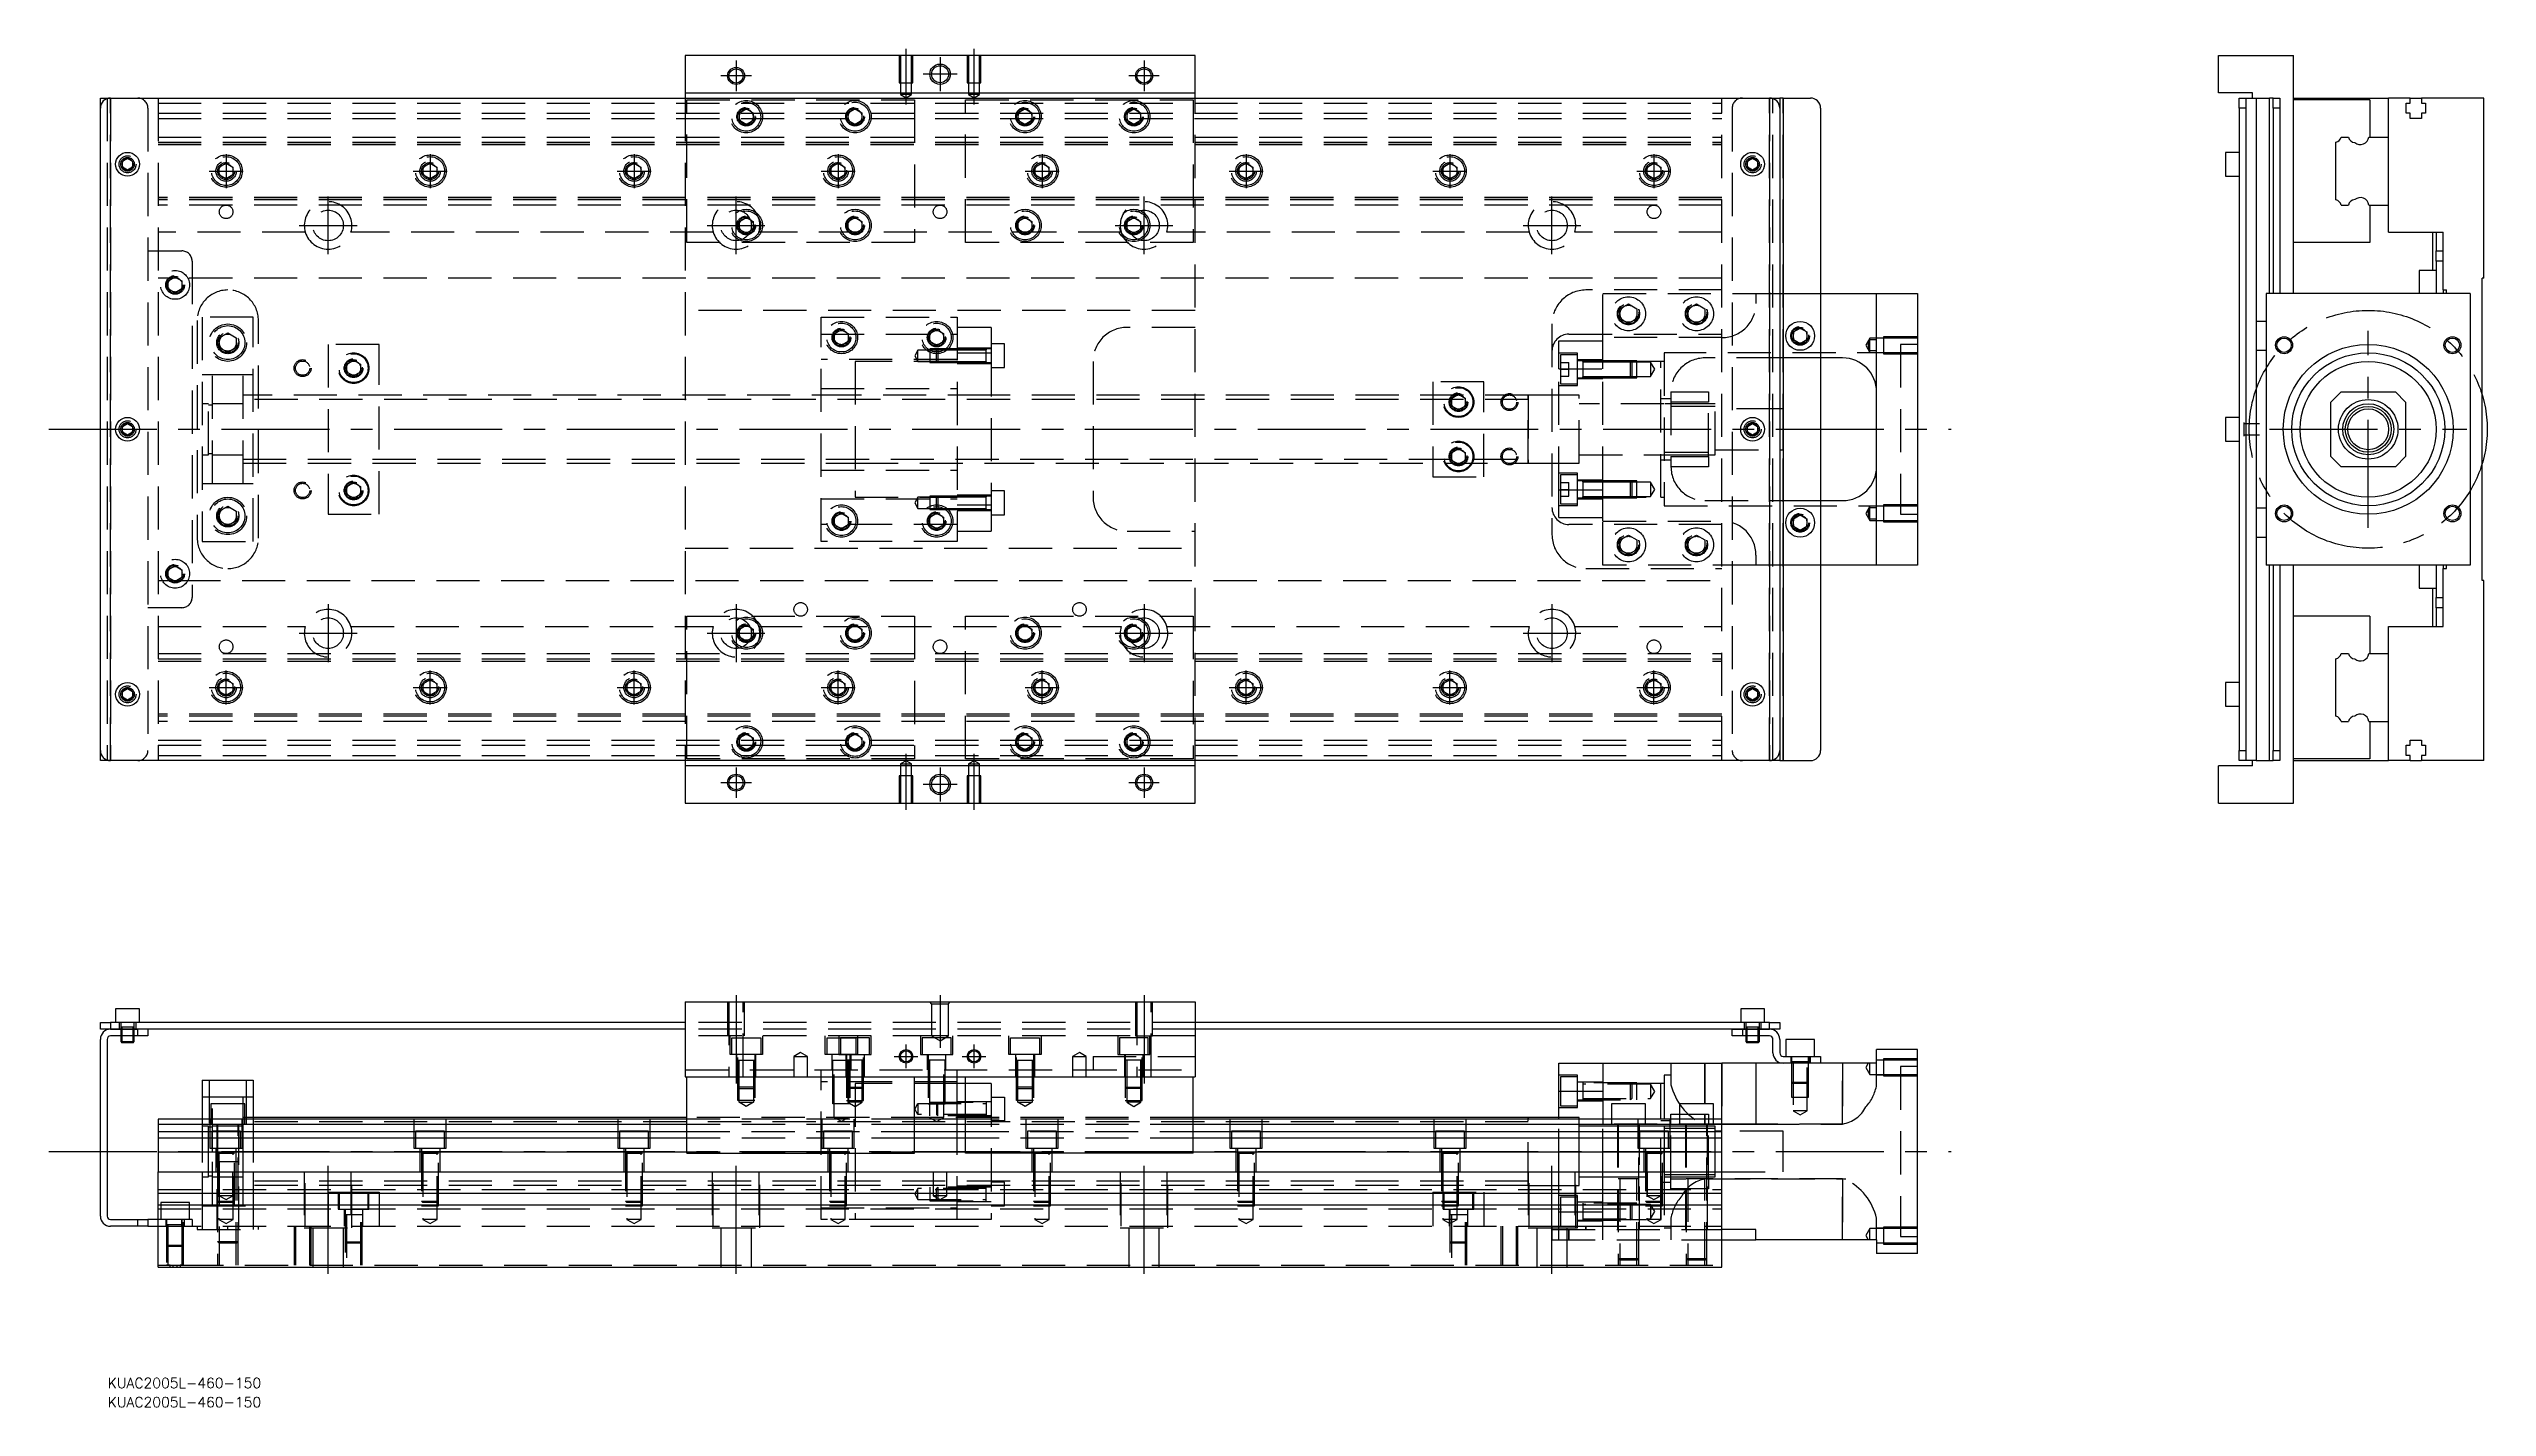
# Model space of a CAD drawing. Extents: x -15 to 702, y -288 to 112.
import ezdxf

# ---------------------------------------------------------------- set-up
doc = ezdxf.new("R2010")
doc.units = 0
doc.linetypes.add('CENTER', pattern=[50.8, 31.75, -6.35, 6.35, -6.35])
doc.linetypes.add('DASHED', pattern=[19.05, 12.7, -6.35])
doc.layers.get('0').update_dxf_attribs({"linetype": 'CONTINUOUS'})
doc.layers.add('CENTER', color=1, linetype='CENTER')
doc.styles.get("Standard").update_dxf_attribs({"font": 'txt.shx', "height": 3, "bigfont": 'bigfont.shx'})

# ---------------------------------------------------------------- blocks, each defined once
blk = doc.blocks.new('*U2')
at = {"color": 7, "linetype": 'CONTINUOUS'}
blk.add_text('KUAC2005L-460-150', height=3, dxfattribs=at).set_placement((2.17, -282.19))
blk = doc.blocks.new('*U3')
at = {"color": 7, "linetype": 'CONTINUOUS'}
blk.add_text('KUAC2005L-460-150', height=3, dxfattribs=at).set_placement((2.17, -287.82))

msp = doc.modelspace()

# ---------------------------------------------------------------- linework, layer by layer
at = {"color": 7, "linetype": 'CONTINUOUS'}
for p, q in [((322, 110), (172, 110)), ((172, 110), (172, 99)), ((322, 99), (322, 110)), ((623.1, 110), (645.1, 110)), ((623.1, 99), (623.1, 110)), ((645.1, 40), (645.1, 110)), ((0, 94.5), (0, 97.5)), ((0, 97.5), (3, 97.5)), ((0, -94.5), (0, 94.5)), ((3, 97.5), (491, 97.5)), ((172, 99), (322, 99)), ((172, 99), (172, 97.5)), ((322, 97.5), (322, 99)), ((491, 97.5), (494, 97.5)), ((494, 97.5), (494, 94.5)), ((495, 97.5), (494, 97.5)), ((494, 94.5), (494, -94.5)), ((495, 97.5), (495, -97.5)), ((495, 97.5), (503, 97.5)), ((506, 94.5), (506, -94.5)), ((633.1, 99), (623.1, 99)), ((629.1, 97.5), (631.1, 97.5)), ((629.1, 94.5), (629.1, 97.5)), ((631.1, 94.5), (629.1, 94.5)), ((629.1, 94.5), (629.1, -94.5)), ((631.1, 97.5), (634.1, 97.5)), ((631.1, 97.5), (631.1, 94.5)), ((631.1, 94.5), (631.1, -94.5)), ((633.1, 97.5), (633.1, 99)), ((634.1, 97.5), (634.1, 31.75)), ((634.1, 97.5), (638.1, 97.5)), ((638.1, 40), (638.1, 97.5)), ((639.1, 97.5), (638.1, 97.5)), ((639.1, 97.5), (641.1, 97.5)), ((639.1, 94.5), (639.1, 97.5)), ((641.1, 94.5), (639.1, 94.5)), ((639.1, 94.5), (639.1, 40)), ((640.2, 94.500006), (640.2, 94.499148)), ((641.1, 97.5), (641.1, 94.5)), ((641.1, 94.5), (641.1, 40)), ((645.1, 97.5), (673.1, 97.5)), ((667.6, 97), (645.1, 97)), ((667.6, 97), (667.6, 86)), ((673.1, 86), (673.1, 97.5)), ((679.4, 97.5), (673.1, 97.5)), ((678.25, 96), (679.4, 96)), ((678.25, 93), (678.25, 96)), ((679.4, 97.5), (682.8, 97.5)), ((679.4, 96), (679.4, 97.5)), ((682.8, 97.5), (682.8, 96)), ((701.1, 97.5), (682.8, 97.5)), ((682.8, 96), (683.95, 96)), ((683.95, 96), (683.95, 93)), ((701.1, 44.5), (701.1, 97.5)), ((679.4, 93), (678.25, 93)), ((679.4, 91.5), (679.4, 93)), ((682.8, 91.5), (679.4, 91.5)), ((682.8, 93), (682.8, 91.5)), ((683.95, 93), (682.8, 93)), ((6.5, 78.866026), (8, 79.73205)), ((8, 79.73205), (9.5, 78.866026)), ((484.5, 78.866026), (486, 79.73205)), ((486, 79.73205), (487.5, 78.866026)), ((625.1, 81.5), (625.1, 78)), ((629.1, 81.5), (625.1, 81.5)), ((657.6, 67.539608), (657.6, 84.460392)), ((659.139608, 86), (661.260392, 86)), ((667.281934, 86), (673.1, 86)), ((673.1, 66), (673.1, 86)), ((673.1, 66), (673.1, 86)), ((6.5, 77.133974), (6.5, 78.866026)), ((8, 76.26795), (6.5, 77.133974)), ((9.5, 77.133974), (8, 76.26795)), ((9.5, 78.866026), (9.5, 77.133974)), ((484.5, 77.133974), (484.5, 78.866026)), ((486, 76.26795), (484.5, 77.133974)), ((487.5, 77.133974), (486, 76.26795)), ((487.5, 78.866026), (487.5, 77.133974)), ((625.1, 78), (625.1, 74.5)), ((625.1, 74.5), (629.1, 74.5)), ((659.139608, 66), (661.260392, 66)), ((667.281934, 66), (673.1, 66)), ((667.6, 66), (667.6, 55)), ((673.1, 58), (673.1, 66)), ((673.1, 58), (689.1, 58)), ((686.1, 46.75), (686.1, 58)), ((687.1, 58), (687.1, 52.5)), ((689.1, 41), (689.1, 58)), ((667.6, 55), (645.1, 55)), ((687.1, 52.5), (689.1, 52.5)), ((687.1, 49.5), (687.1, 52.5)), ((682.1, 46.75), (682.1, 42.5)), ((687.1, 46.75), (682.1, 46.75)), ((689.1, 49.5), (687.1, 49.5)), ((687.1, 49.5), (687.1, 40)), ((701.1, 44.5), (700.6, 44.5)), ((700.6, -44.5), (700.6, 44.5)), ((506, 40), (522.5, 40)), ((522.5, -40), (522.5, 40)), ((522.5, 40), (534.5, 40)), ((534.5, 40), (534.5, -40)), ((697.1, 40), (637.1, 40)), ((637.1, 40), (637.1, -40)), ((682.1, 42.5), (682.1, 40)), ((689.1, 41), (690.1, 41)), ((689.1, 41), (689.1, 40)), ((690.1, 40), (690.1, 41)), ((697.1, 40), (697.1, -40)), ((498, 28.6547), (500, 29.809402)), ((500, 29.809402), (502, 28.6547)), ((634.1, 31.75), (634.1, 27.5)), ((637.1, 31.75), (634.1, 31.75)), ((498, 26.3453), (498, 28.6547)), ((500, 25.190598), (498, 26.3453)), ((502, 26.3453), (500, 25.190598)), ((502, 28.6547), (502, 26.3453)), ((634.1, 27.5), (634.1, 23.25)), ((634.1, 23.25), (634.1, -23.25)), ((634.1, 23.25), (637.1, 23.25)), ((512.5, 21), (506, 21)), ((659.1, 11), (656.1, 8)), ((656.1, -8), (656.1, 8)), ((659.1, 11), (675.1, 11)), ((678.1, 8), (675.1, 11)), ((678.1, 8), (678.1, -8)), ((6.5, 0.866026), (8, 1.73205)), ((6.5, -0.866026), (6.5, 0.866026)), ((8, 1.73205), (9.5, 0.866026)), ((9.5, 0.866026), (9.5, -0.866026)), ((484.5, 0.866026), (486, 1.73205)), ((484.5, -0.866026), (484.5, 0.866026)), ((486, 1.73205), (487.5, 0.866026)), ((487.5, 0.866026), (487.5, -0.866026)), ((625.1, 3.5), (625.1, 0)), ((629.1, 3.5), (625.1, 3.5)), ((625.1, 0), (625.1, -3.5)), ((630.5, 2.000006), (630.5, 1.41499)), ((631.1, 1.65), (630.5, 1.65)), ((630.5, 1.41499), (630.5, 0)), ((630.5, 0), (630.5, -1.415062)), ((633.1, 1.65), (631.1, 1.65)), ((635.1, 1.65), (633.1, 1.65)), ((8, -1.73205), (6.5, -0.866026)), ((9.5, -0.866026), (8, -1.73205)), ((486, -1.73205), (484.5, -0.866026)), ((487.5, -0.866026), (486, -1.73205)), ((625.1, -3.5), (629.1, -3.5)), ((630.5, -1.415062), (630.5, -2.000006)), ((630.5, -1.65), (631.1, -1.65)), ((631.1, -1.65), (633.1, -1.65)), ((633.1, -1.65), (635.1, -1.65)), ((656.1, -8), (659.1, -11)), ((675.1, -11), (659.1, -11)), ((675.1, -11), (678.1, -8)), ((506, -21), (512.5, -21)), ((498, -26.3453), (500, -25.190598)), ((498, -28.6547), (498, -26.3453)), ((500, -29.809402), (498, -28.6547)), ((500, -25.190598), (502, -26.3453)), ((502, -28.6547), (500, -29.809402)), ((502, -26.3453), (502, -28.6547)), ((634.1, -23.25), (634.1, -27.5)), ((637.1, -23.25), (634.1, -23.25)), ((634.1, -27.5), (634.1, -31.75)), ((634.1, -31.75), (634.1, -97.5)), ((634.1, -31.75), (637.1, -31.75)), ((522.5, -40), (506, -40)), ((534.5, -40), (522.5, -40)), ((697.1, -40), (637.1, -40)), ((638.1, -97.5), (638.1, -40)), ((639.1, -40), (639.1, -94.5)), ((641.1, -40), (641.1, -94.5)), ((645.1, -110), (645.1, -40)), ((682.1, -40), (682.1, -42.5)), ((682.1, -42.5), (682.1, -46.75)), ((687.1, -40), (687.1, -49.5)), ((689.1, -40), (689.1, -41)), ((689.1, -58), (689.1, -41)), ((689.1, -41), (690.1, -41)), ((690.1, -41), (690.1, -40)), ((682.1, -46.75), (687.1, -46.75)), ((686.1, -58), (686.1, -46.75)), ((687.1, -49.5), (689.1, -49.5)), ((687.1, -52.5), (687.1, -49.5)), ((701.1, -44.5), (700.6, -44.5)), ((701.1, -97.5), (701.1, -44.5)), ((667.6, -55), (645.1, -55)), ((667.6, -55), (667.6, -66)), ((689.1, -52.5), (687.1, -52.5)), ((687.1, -52.5), (687.1, -58)), ((673.1, -66), (673.1, -58)), ((673.1, -58), (689.1, -58)), ((657.6, -84.460392), (657.6, -67.539608)), ((659.139608, -66), (661.260392, -66)), ((667.281934, -66), (673.1, -66)), ((673.1, -86), (673.1, -66)), ((673.1, -86), (673.1, -66)), ((6.5, -77.133974), (8, -76.26795)), ((6.5, -78.866026), (6.5, -77.133974)), ((8, -79.73205), (6.5, -78.866026)), ((8, -76.26795), (9.5, -77.133974)), ((9.5, -78.866026), (8, -79.73205)), ((9.5, -77.133974), (9.5, -78.866026)), ((484.5, -77.133974), (486, -76.26795)), ((484.5, -78.866026), (484.5, -77.133974)), ((486, -79.73205), (484.5, -78.866026)), ((486, -76.26795), (487.5, -77.133974)), ((487.5, -78.866026), (486, -79.73205)), ((487.5, -77.133974), (487.5, -78.866026)), ((625.1, -74.5), (625.1, -78)), ((629.1, -74.5), (625.1, -74.5)), ((625.1, -78), (625.1, -81.5)), ((625.1, -81.5), (629.1, -81.5)), ((659.139608, -86), (661.260392, -86)), ((667.281934, -86), (673.1, -86)), ((667.6, -86), (667.6, -97)), ((673.1, -97.5), (673.1, -86)), ((678.25, -93), (679.4, -93)), ((678.25, -96), (678.25, -93)), ((679.4, -91.5), (682.8, -91.5)), ((679.4, -93), (679.4, -91.5)), ((682.8, -91.5), (682.8, -93)), ((682.8, -93), (683.95, -93)), ((683.95, -93), (683.95, -96)), ((0, -97.5), (0, -94.5)), ((3, -97.5), (0, -97.5)), ((491, -97.5), (3, -97.5)), ((172, -97.5), (172, -99)), ((322, -99), (172, -99)), ((172, -99), (172, -110)), ((322, -99), (322, -97.5)), ((322, -110), (322, -99)), ((494, -97.5), (491, -97.5)), ((494, -94.5), (494, -97.5)), ((494, -97.5), (495, -97.5)), ((495, -97.5), (503, -97.5)), ((623.1, -110), (623.1, -99)), ((633.1, -99), (623.1, -99)), ((629.1, -94.5), (631.1, -94.5)), ((629.1, -97.5), (629.1, -94.5)), ((631.1, -97.5), (629.1, -97.5)), ((631.1, -94.5), (631.1, -97.5)), ((634.1, -97.5), (631.1, -97.5)), ((633.1, -99), (633.1, -97.5)), ((634.1, -97.5), (638.1, -97.5)), ((638.1, -97.5), (639.1, -97.5)), ((639.1, -94.5), (641.1, -94.5)), ((639.1, -97.5), (639.1, -94.5)), ((641.1, -97.5), (639.1, -97.5)), ((641.1, -94.5), (641.1, -97.5)), ((667.6, -97), (645.1, -97)), ((645.1, -97.5), (673.1, -97.5)), ((679.4, -97.5), (673.1, -97.5)), ((679.4, -96), (678.25, -96)), ((679.4, -97.5), (679.4, -96)), ((679.4, -97.5), (682.8, -97.5)), ((682.8, -96), (682.8, -97.5)), ((683.95, -96), (682.8, -96)), ((701.1, -97.5), (682.8, -97.5)), ((172, -110), (322, -110)), ((623.1, -110), (645.1, -110)), ((11.5, -170.55), (4.5, -170.55)), ((4.5, -170.55), (4.5, -174.55)), ((11.5, -174.55), (11.5, -170.55)), ((172, -168.55), (172, -190.55)), ((172, -168.55), (322, -168.55)), ((322, -168.55), (322, -190.55)), ((489.5, -170.55), (482.5, -170.55)), ((482.5, -170.55), (482.5, -174.55)), ((489.5, -174.55), (489.5, -170.55)), ((0, -176.55), (0, -174.55)), ((0, -174.55), (3, -174.55)), ((3, -176.55), (0, -176.55)), ((3, -174.55), (3, -176.55)), ((172, -174.55), (3, -174.55)), ((11, -176.55), (3, -176.55)), ((3, -176.55), (11, -176.55)), ((11, -178.55), (3, -178.55)), ((6, -178.55), (6, -180.2)), ((6.35, -178.55), (6.35, -180.55)), ((9.65, -180.55), (9.65, -178.55)), ((10, -180.2), (10, -178.55)), ((172, -176.55), (11, -176.55)), ((11, -178.55), (11, -176.55)), ((14, -178.55), (11, -178.55)), ((14, -176.55), (14, -178.55)), ((491, -174.55), (322, -174.55)), ((483, -176.55), (322, -176.55)), ((480, -178.55), (480, -176.55)), ((483, -178.55), (480, -178.55)), ((483, -176.55), (483, -178.55)), ((483, -176.55), (491, -176.55)), ((491, -176.55), (483, -176.55)), ((491, -178.55), (483, -178.55)), ((484, -178.55), (484, -180.2)), ((484.35, -178.55), (484.35, -180.55)), ((487.65, -180.55), (487.65, -178.55)), ((488, -180.2), (488, -178.55)), ((491, -176.55), (491, -174.55)), ((491, -174.55), (494, -174.55)), ((494, -176.55), (491, -176.55)), ((494, -174.55), (494, -176.55)), ((0, -231.55), (0, -179.55)), ((2, -179.55), (2, -231.55)), ((6, -180.2), (10, -180.2)), ((6, -180.2), (6.35, -180.55)), ((9.65, -180.55), (6.35, -180.55)), ((9.65, -180.55), (10, -180.2)), ((484, -180.2), (488, -180.2)), ((484, -180.2), (484.35, -180.55)), ((487.65, -180.55), (484.35, -180.55)), ((487.65, -180.55), (488, -180.2)), ((492, -183.55), (492, -179.55)), ((494, -179.55), (494, -183.55)), ((495, -184.55), (503, -184.55)), ((504.25, -179.55), (495.75, -179.55)), ((495.75, -179.55), (495.75, -184.55)), ((503, -186.55), (503, -184.55)), ((503, -184.55), (506, -184.55)), ((504.25, -184.55), (504.25, -179.55)), ((506, -184.55), (506, -186.55)), ((534.5, -182.55), (522.5, -182.55)), ((522.5, -186.55), (522.5, -182.55)), ((534.5, -242.55), (534.5, -182.55)), ((30, -191.55), (45, -191.55)), ((30, -191.55), (30, -203.05)), ((45, -191.55), (45, -203.05)), ((172, -190.55), (322, -190.55)), ((172.5, -213.05), (172.5, -190.55)), ((239.5, -213.05), (239.5, -190.55)), ((252, -203.05), (252, -190.55)), ((254.5, -192.55), (252, -192.55)), ((252, -203.05), (252, -192.55)), ((254.5, -213.05), (254.5, -190.55)), ((321.5, -213.05), (321.5, -190.55)), ((429, -186.55), (442, -186.55)), ((429, -194.76658), (429, -186.55)), ((442, -186.55), (477, -186.55)), ((442, -186.55), (442, -203.05)), ((477, -203.05), (477, -186.55)), ((487, -186.55), (477, -186.55)), ((495, -186.55), (487, -186.55)), ((487, -186.55), (487, -204.55)), ((503, -186.55), (495, -186.55)), ((506, -186.55), (503, -186.55)), ((522.5, -186.55), (506, -186.55)), ((429, -194.76658), (442, -194.76658)), ((429, -203.05), (429, -194.76658)), ((454.5, -198.55), (444.5, -198.55)), ((444.5, -198.55), (444.5, -203.05)), ((454.5, -203.05), (454.5, -198.55)), ((474.5, -198.55), (464.5, -198.55)), ((464.5, -198.55), (464.5, -203.05)), ((474.5, -203.05), (474.5, -198.55)), ((172.5, -203.05), (17, -203.05)), ((17, -203.05), (17, -204.589608)), ((172.5, -204.589608), (17, -204.589608)), ((17, -204.589608), (17, -206.710392)), ((17, -206.710392), (172.5, -206.710392)), ((17, -206.710392), (17, -208.620532)), ((172.5, -202.55), (45, -202.55)), ((254.5, -203.05), (239.5, -203.05)), ((254.5, -204.589608), (239.5, -204.589608)), ((239.5, -206.710392), (254.5, -206.710392)), ((420, -202.55), (321.5, -202.55)), ((477, -203.05), (321.5, -203.05)), ((477, -204.589608), (321.5, -204.589608)), ((321.5, -206.710392), (477, -206.710392)), ((420, -202.55), (419.995, -202.55)), ((420, -202.549994), (420, -203.05)), ((420, -202.549994), (420, -203.05)), ((420, -202.550502), (420, -202.55)), ((429, -202.55), (420, -202.55)), ((420.005, -202.55), (420, -202.55)), ((420, -203.047168), (420, -202.550502)), ((460, -205.049994), (460, -220.050006)), ((462, -205.8), (460, -205.8)), ((466.5, -205.8), (462, -205.8)), ((472.5, -205.8), (466.5, -205.8)), ((473, -205.8), (472.5, -205.8)), ((475, -205.8), (473, -205.8)), ((477, -246.55), (477, -203.05)), ((487, -204.55), (477, -204.55)), ((172.5, -208.620532), (17, -208.620532)), ((17, -208.620532), (17, -212.731934)), ((17, -212.731934), (17, -218.55)), ((172.5, -212.731934), (17, -212.731934)), ((172.5, -213.05), (239.5, -213.05)), ((254.5, -208.620532), (239.5, -208.620532)), ((254.5, -212.731934), (239.5, -212.731934)), ((321.5, -213.05), (254.5, -213.05)), ((477, -208.620532), (321.5, -208.620532)), ((477, -212.731934), (321.5, -212.731934)), ((460, -212.55), (460, -220.050006)), ((17, -224.85), (17, -218.55)), ((17, -218.55), (477, -218.55)), ((460, -219.3), (475, -219.3)), ((17, -224.85), (477, -224.85)), ((17, -228.25), (17, -224.85)), ((17, -246.55), (17, -228.25)), ((17, -228.25), (477, -228.25)), ((3, -232.55), (11, -232.55)), ((11, -234.55), (3, -234.55)), ((11, -234.55), (11, -232.55)), ((11, -232.55), (14, -232.55)), ((14, -234.55), (11, -234.55)), ((14, -232.55), (14, -234.55)), ((17, -232.55), (14, -232.55)), ((14, -234.55), (17, -234.55)), ((487, -235.55), (477, -235.55)), ((487, -238.55), (487, -235.55)), ((477, -238.55), (487, -238.55)), ((522.5, -238.55), (487, -238.55)), ((522.5, -238.55), (522.5, -242.55)), ((534.5, -242.55), (522.5, -242.55)), ((17, -246.55), (477, -246.55))]:
    msp.add_line(p, q, dxfattribs=at)
at = {"color": 3, "linetype": 'DASHED'}
for p, q in [((235.000006, 110), (235.000006, 102)), ((235.35, 110), (235.35, 102)), ((238.65, 102), (238.65, 110)), ((238.999994, 102), (238.999994, 110)), ((255.000006, 110), (255.000006, 102)), ((255.35, 110), (255.35, 102)), ((258.65, 102), (258.65, 110)), ((258.999994, 102), (258.999994, 110)), ((235.000006, 102), (238.999994, 102)), ((235.35, 102), (235.35, 98.5)), ((238.65, 98.5), (238.65, 102)), ((255.000006, 102), (258.999994, 102)), ((255.35, 102), (255.35, 98.5)), ((258.65, 98.5), (258.65, 102)), ((2, 97.5), (2, -97.5)), ((3, 97.5), (3, -97.5)), ((3, -97.5), (3, 97.5)), ((3, -97.5), (3, 97.5)), ((3, 97.5), (3, -97.5)), ((14, 94.5), (14, -94.5)), ((17, 97.5), (17, -97.5)), ((17, 96), (477, 96)), ((172, 97.5), (172, -97.5)), ((172.5, 97), (239.5, 97)), ((172.5, 55), (172.5, 97)), ((188, 93.1547), (190, 94.309402)), ((190, 94.309402), (192, 93.1547)), ((220, 93.1547), (222, 94.309402)), ((222, 94.309402), (224, 93.1547)), ((238.65, 98.5), (235.35, 98.5)), ((235.35, 98.5), (237, 97.547372)), ((237, 97.547372), (238.65, 98.5)), ((239.5, 97), (239.5, 55)), ((254.5, 97), (321.5, 97)), ((254.5, 55), (254.5, 97)), ((258.65, 98.5), (255.35, 98.5)), ((255.35, 98.5), (257, 97.547372)), ((257, 97.547372), (258.65, 98.5)), ((270, 93.1547), (272, 94.309402)), ((272, 94.309402), (274, 93.1547)), ((302, 93.1547), (304, 94.309402)), ((304, 94.309402), (306, 93.1547)), ((321.5, 97), (321.5, 55)), ((322, -97.5), (322, 97.5)), ((477, -97.5), (477, 97.5)), ((480, 94.5), (480, -94.5)), ((491, -97.5), (491, 97.5)), ((491, 97.5), (491, -97.5)), ((492, -97.5), (492, 97.5)), ((495, -97.5), (495, 97.5)), ((17, 93), (477, 93)), ((17, 91.5), (477, 91.5)), ((188, 90.8453), (188, 93.1547)), ((190, 89.690598), (188, 90.8453)), ((192, 90.8453), (190, 89.690598)), ((192, 93.1547), (192, 90.8453)), ((192.483582, 92.286038), (192.5, 92)), ((220, 90.8453), (220, 93.1547)), ((222, 89.690598), (220, 90.8453)), ((224, 90.8453), (222, 89.690598)), ((224, 93.1547), (224, 90.8453)), ((224.483582, 92.286038), (224.5, 92)), ((269.5, 92), (269.518502, 92.303588)), ((270, 90.8453), (270, 93.1547)), ((272, 89.690598), (270, 90.8453)), ((274, 90.8453), (272, 89.690598)), ((274, 93.1547), (274, 90.8453)), ((301.5, 92), (301.512884, 92.253488)), ((302, 90.8453), (302, 93.1547)), ((304, 89.690598), (302, 90.8453)), ((306, 90.8453), (304, 89.690598)), ((306, 93.1547), (306, 90.8453)), ((17, 86), (477, 86)), ((17, 84.460392), (477, 84.460392)), ((17, 84.403994), (477, 84.403994)), ((17, 83.8), (477, 83.8)), ((9.973226, 78.326156), (10, 78)), ((34.5, 76), (34.534018, 76.411016)), ((35, 77.1547), (37, 78.309402)), ((35, 74.8453), (35, 77.1547)), ((37, 73.690598), (35, 74.8453)), ((37, 78.309402), (39, 77.1547)), ((39, 74.8453), (37, 73.690598)), ((39, 77.1547), (39, 74.8453)), ((94.5, 76), (94.534018, 76.411016)), ((95, 77.1547), (97, 78.309402)), ((95, 74.8453), (95, 77.1547)), ((97, 73.690598), (95, 74.8453)), ((97, 78.309402), (99, 77.1547)), ((99, 74.8453), (97, 73.690598)), ((99, 77.1547), (99, 74.8453)), ((154.5, 76), (154.534018, 76.411016)), ((155, 77.1547), (157, 78.309402)), ((155, 74.8453), (155, 77.1547)), ((157, 73.690598), (155, 74.8453)), ((157, 78.309402), (159, 77.1547)), ((159, 74.8453), (157, 73.690598)), ((159, 77.1547), (159, 74.8453)), ((215, 77.1547), (217, 78.309402)), ((215, 74.8453), (215, 77.1547)), ((217, 73.690598), (215, 74.8453)), ((217, 78.309402), (219, 77.1547)), ((219, 74.8453), (217, 73.690598)), ((219, 77.1547), (219, 74.8453)), ((219.483582, 76.286038), (219.5, 76)), ((274.5, 76), (274.534018, 76.411016)), ((275, 77.1547), (277, 78.309402)), ((275, 74.8453), (275, 77.1547)), ((277, 73.690598), (275, 74.8453)), ((277, 78.309402), (279, 77.1547)), ((279, 74.8453), (277, 73.690598)), ((279, 77.1547), (279, 74.8453)), ((334.5, 76), (334.534018, 76.411016)), ((335, 77.1547), (337, 78.309402)), ((335, 74.8453), (335, 77.1547)), ((337, 73.690598), (335, 74.8453)), ((337, 78.309402), (339, 77.1547)), ((339, 74.8453), (337, 73.690598)), ((339, 77.1547), (339, 74.8453)), ((394.5, 76), (394.534018, 76.411016)), ((395, 77.1547), (397, 78.309402)), ((395, 74.8453), (395, 77.1547)), ((397, 73.690598), (395, 74.8453)), ((397, 78.309402), (399, 77.1547)), ((399, 74.8453), (397, 73.690598)), ((399, 77.1547), (399, 74.8453)), ((455, 77.1547), (457, 78.309402)), ((455, 74.8453), (455, 77.1547)), ((457, 73.690598), (455, 74.8453)), ((457, 78.309402), (459, 77.1547)), ((459, 74.8453), (457, 73.690598)), ((459, 77.1547), (459, 74.8453)), ((459.483582, 76.286038), (459.5, 76)), ((487.973226, 78.326156), (488, 78)), ((477, 68.2), (17, 68.2)), ((477, 67.596006), (17, 67.596006)), ((477, 67.539608), (17, 67.539608)), ((477, 66), (17, 66)), ((60.291796, 58), (17, 58)), ((180.291796, 58), (73.708204, 58)), ((188, 61.1547), (190, 62.309402)), ((188, 58.8453), (188, 61.1547)), ((190, 57.690598), (188, 58.8453)), ((190, 62.309402), (192, 61.1547)), ((192, 58.8453), (190, 57.690598)), ((192, 61.1547), (192, 58.8453)), ((192.483582, 60.286038), (192.5, 60)), ((300.291796, 58), (193.708204, 58)), ((220, 61.1547), (222, 62.309402)), ((220, 58.8453), (220, 61.1547)), ((222, 57.690598), (220, 58.8453)), ((222, 62.309402), (224, 61.1547)), ((224, 58.8453), (222, 57.690598)), ((224, 61.1547), (224, 58.8453)), ((224.483582, 60.286038), (224.5, 60)), ((270, 61.1547), (272, 62.309402)), ((270, 58.8453), (270, 61.1547)), ((272, 57.690598), (270, 58.8453)), ((272, 62.309402), (274, 61.1547)), ((274, 58.8453), (272, 57.690598)), ((274, 61.1547), (274, 58.8453)), ((274.483582, 60.286038), (274.5, 60)), ((301.5, 60), (301.512884, 60.253488)), ((302, 61.1547), (304, 62.309402)), ((302, 58.8453), (302, 61.1547)), ((304, 57.690598), (302, 58.8453)), ((304, 62.309402), (306, 61.1547)), ((306, 58.8453), (304, 57.690598)), ((306, 61.1547), (306, 58.8453)), ((420.291796, 58), (313.708204, 58)), ((477, 58), (433.708204, 58)), ((14, 52.5), (24, 52.5)), ((239.5, 55), (172.5, 55)), ((321.5, 55), (254.5, 55)), ((21.359688, 44.5), (17, 44.5)), ((20, 43.6547), (22, 44.809402)), ((20, 41.3453), (20, 43.6547)), ((22, 44.809402), (24, 43.6547)), ((477, 44.5), (22.640312, 44.5)), ((24, 43.6547), (24, 41.3453)), ((27, 49.5), (27, -49.5)), ((19.5, 42.5), (19.534018, 42.911016)), ((22, 40.190598), (20, 41.3453)), ((24, 41.3453), (22, 40.190598)), ((477, 41), (437, 41)), ((442, 27), (442, 40)), ((442, 40), (487, 40)), ((447, 35.443376), (449.5, 36.886752)), ((449.5, 36.886752), (452, 35.443376)), ((467, 35.443376), (469.5, 36.886752)), ((469.5, 36.886752), (472, 35.443376)), ((487, 40), (487, 37)), ((487, 40), (494, 40)), ((494, 40), (506, 40)), ((28.5, 32), (28.5, -32)), ((45, 33), (30, 33)), ((30, 33), (30, -33)), ((45, -33), (45, 33)), ((46.5, -32), (46.5, 32)), ((322, 35), (172, 35)), ((212, 33), (252, 33)), ((212, -33), (212, 33)), ((216, 28.1547), (218, 29.309402)), ((218, 29.309402), (220, 28.1547)), ((244, 28.1547), (246, 29.309402)), ((246, 29.309402), (248, 28.1547)), ((252, 33), (252, -33)), ((262, 30), (252, 30)), ((262, 30), (262, 22.36068)), ((322, 30), (302, 30)), ((427, 31), (427, -31)), ((447, 32.556624), (447, 35.443376)), ((449.5, 31.113248), (447, 32.556624)), ((452, 32.556624), (449.5, 31.113248)), ((452, 35.443376), (452, 32.556624)), ((452.477798, 34.364306), (452.5, 34)), ((467, 32.556624), (467, 35.443376)), ((469.5, 31.113248), (467, 32.556624)), ((472, 32.556624), (469.5, 31.113248)), ((472, 35.443376), (472, 32.556624)), ((472.477798, 34.364306), (472.5, 34)), ((34.5, 25.5), (34.520026, 25.846056)), ((35, 26.943376), (37.5, 28.386752)), ((35, 24.056624), (35, 26.943376)), ((37.5, 22.613248), (35, 24.056624)), ((37.5, 28.386752), (40, 26.943376)), ((40, 24.056624), (37.5, 22.613248)), ((40, 26.943376), (40, 24.056624)), ((67, 25), (67, -25)), ((82, 25), (67, 25)), ((82, -25), (82, 25)), ((212, 28), (252, 28)), ((216, 25.8453), (216, 28.1547)), ((218, 24.690598), (216, 25.8453)), ((220, 25.8453), (218, 24.690598)), ((220, 28.1547), (220, 25.8453)), ((220.483582, 27.286038), (220.5, 27)), ((240.5, 23.300636), (239.547372, 21.650636)), ((239.547372, 21.650636), (240.5, 20.000636)), ((240.5, 20.000636), (240.5, 23.300636)), ((244, 23.300636), (240.5, 23.300636)), ((244, 25.8453), (244, 28.1547)), ((246, 24.690598), (244, 25.8453)), ((244, 23.65063), (244, 19.65064)), ((246.35, 23.65063), (244, 23.65063)), ((246, 23.300636), (244, 23.300636)), ((248, 25.8453), (246, 24.690598)), ((246.35, 23.650636), (246, 23.300636)), ((246, 20.000636), (246, 23.300636)), ((252, 23.300636), (246, 23.300636)), ((252, 23.300636), (246, 23.300636)), ((246.35, 23.650636), (246.35, 19.650636)), ((252, 23.650632), (246.35, 23.650636)), ((252, 23.65063), (246.35, 23.65063)), ((248, 28.1547), (248, 25.8453)), ((248.483582, 27.286038), (248.5, 27)), ((262, 23.900636), (252, 23.900636)), ((260.605, 23.650636), (252, 23.650632)), ((260.6, 23.300636), (252, 23.300636)), ((262, 22.36068), (252, 22.36068)), ((262, 23.650636), (260.595, 23.650636)), ((260.6, 19.65063), (260.6, 23.65064)), ((260.6, 23.300636), (260.6, 23.65064)), ((260.6, 23.434174), (260.6, 23.650636)), ((260.6, 23.650636), (260.6, 23.433968)), ((266, 25.150636), (262, 25.150636)), ((262, 22.36068), (262, -22.36068)), ((266, 18.150636), (266, 25.150636)), ((429, 17.78342), (429, 26)), ((429, 26), (442, 26)), ((434.5, 22.42767), (429, 22.42767)), ((429.5, 21.92767), (429.5, 13.42767)), ((434.5, 21.92767), (429.5, 21.92767)), ((432, 28), (477, 28)), ((434.5, 12.92767), (434.5, 22.42767)), ((442, 17.78342), (442, 27)), ((477, 27), (442, 27)), ((442, 17.78342), (442, 26)), ((460, 22.5), (460, -22.5)), ((529.5, 22.5), (460, 22.5)), ((502.483582, 27.786038), (502.5, 27.5)), ((520.5, 26.848738), (519.287564, 24.748738)), ((519.287564, 24.748738), (520.5, 22.648738)), ((520.016436, 24.911344), (520.060666, 25.226886)), ((520.060666, 25.226886), (520.163852, 25.611128)), ((520.163852, 25.611128), (520.302956, 25.985522)), ((520.302956, 25.985522), (520.5, 26.435254)), ((520.5, 26.435254), (520.5, 26.848738)), ((524.5, 26.848738), (520.5, 26.848738)), ((520.5, 23.06222), (520.5, 26.435794)), ((520.5, 26.435254), (522.5, 26.435254)), ((520.5, 22.648738), (520.5, 23.06222)), ((522.5, 23.06222), (520.5, 23.06222)), ((520.5, 22.648738), (524.5, 22.648738)), ((524.5, 27.248732), (524.5, 22.248742)), ((534.5, 27.248732), (524.5, 27.248732)), ((534.5, 26.848738), (524.5, 26.848738)), ((524.5, 22.648738), (534.5, 22.648738)), ((524.5, 22.248742), (534.5, 22.248742)), ((529.5, 25), (529.5, -25)), ((534.5, 25), (529.5, 25)), ((33, 16), (30, 16)), ((33, -16), (33, 16)), ((42, 16), (33, 16)), ((42, 16), (33, 16)), ((42, -16), (42, 16)), ((45, 16), (42, 16)), ((72.5, 19.1547), (74.5, 20.309402)), ((72.5, 16.8453), (72.5, 19.1547)), ((74.5, 15.690598), (72.5, 16.8453)), ((74.5, 20.309402), (76.5, 19.1547)), ((76.5, 16.8453), (74.5, 15.690598)), ((76.5, 19.1547), (76.5, 16.8453)), ((76.983582, 18.286038), (77, 18)), ((252, 20.5), (212, 20.5)), ((222, 20), (222, -20)), ((252, 20), (222, 20)), ((240.5, 20.000636), (244, 20.000636)), ((244, 20.000636), (246, 20.000636)), ((244, 19.65064), (246.35, 19.65064)), ((246, 20.000636), (252, 20.000636)), ((246, 20.000636), (246.35, 19.650636)), ((246, 20.000636), (252, 20.000636)), ((246.35, 19.65064), (252, 19.65064)), ((246.35, 19.650636), (252, 19.650638)), ((252, 20.000636), (260.6, 20.000636)), ((252, 19.650638), (260.605, 19.650636)), ((252, 19.400636), (262, 19.400636)), ((260.595, 19.650636), (262, 19.650636)), ((260.6, 19.65063), (260.6, 20.000636)), ((260.6, 19.867344), (260.6, 19.650636)), ((260.6, 19.650636), (260.6, 19.867096)), ((262, 18.150636), (266, 18.150636)), ((292, 20), (292, -20)), ((429, 17.78342), (442, 17.78342)), ((429, -17.78342), (429, 17.78342)), ((429.5, 19.67767), (432, 19.67767)), ((429.5, 17.67767), (432, 17.67767)), ((429.5, 15.67767), (432, 15.67767)), ((432, 17.67767), (432, 19.67767)), ((432, 15.67767), (432, 17.67767)), ((442, 20.42767), (434.5, 20.42767)), ((436.105, 20.17767), (434.5, 20.17767)), ((434.5, 15.17767), (436.105, 15.17767)), ((434.5, 14.92767), (442, 14.92767)), ((442, 20.17767), (436.095, 20.17767)), ((436.095, 15.17767), (442, 15.17767)), ((436.1, 20.177674), (436.1, 15.177664)), ((436.1, 20.17767), (436.1, 19.92022)), ((436.1, 19.920202), (436.1, 20.17767)), ((436.1, 19.92022), (436.1, 15.435068)), ((442, 19.77767), (436.1, 19.77767)), ((436.1, 15.57767), (442, 15.57767)), ((436.1, 15.17767), (436.1, 15.435118)), ((436.1, 15.435068), (436.1, 15.17767)), ((450.1, 20.17767), (442, 20.17767)), ((450.1, 20.177664), (442, 20.177664)), ((459, 20), (442, 20)), ((459, 20), (442, 20)), ((450.5, 19.77767), (442, 19.77767)), ((450.5, 19.77767), (442, 19.77767)), ((442, -17.78342), (442, 17.78342)), ((442, -17.78342), (442, 17.78342)), ((442, 15.57767), (450.5, 15.57767)), ((442, 15.57767), (450.5, 15.57767)), ((442, 15.177674), (450.1, 15.177674)), ((442, 15.17767), (450.1, 15.17767)), ((450.1, 15.17767), (450.1, 20.17767)), ((450.5, 19.77767), (450.1, 20.17767)), ((452, 20.177664), (450.1, 20.177664)), ((450.1, 15.17767), (450.5, 15.57767)), ((450.1, 15.177674), (452, 15.177674)), ((450.5, 19.77767), (450.5, 15.57767)), ((452, 19.77767), (450.5, 19.77767)), ((450.5, 15.57767), (452, 15.57767)), ((452, 15.177674), (452, 20.177664)), ((456, 19.77767), (452, 19.77767)), ((452, 15.57767), (456, 15.57767)), ((456, 19.77767), (456, 15.57767)), ((457.212436, 17.67767), (456, 19.77767)), ((456, 15.57767), (457.212436, 17.67767)), ((459, -20), (459, 20)), ((460, 20), (459, 20)), ((494, 21), (472, 21)), ((506, 21), (494, 21)), ((31.85, 7.5), (30, 7.5)), ((31.85, -7.5), (31.85, 7.5)), ((42, 7.5), (33, 7.5)), ((42, 7.5), (33, 7.5)), ((222, 10), (42, 10)), ((420, 8.75), (42, 8.75)), ((212, 12), (252, 12)), ((262, 10), (222, 10)), ((262, 10), (222, 10)), ((262, 9.999994), (222, 9.999994)), ((420.005, 10), (262, 10)), ((392, 14), (392, -14)), ((407, 14), (392, 14)), ((397.5, 9.1547), (399.5, 10.309402)), ((397.5, 6.8453), (397.5, 9.1547)), ((399.5, 10.309402), (401.5, 9.1547)), ((401.5, 9.1547), (401.5, 6.8453)), ((401.983582, 8.286038), (402, 8)), ((407, -14), (407, 14)), ((429, 10), (419.995, 10)), ((420, 10.000006), (420, -10.000006)), ((420, 10.000006), (420, -10.000006)), ((420, -10), (420, 10)), ((420, 10), (420, 8.95261)), ((429, 12.92767), (434.5, 12.92767)), ((435, 10), (429, 10)), ((435, 10), (429, 10)), ((429.5, 13.42767), (434.5, 13.42767)), ((435, -10), (435, 10)), ((435, -10), (435, 10)), ((460.005, 7.5), (435, 7.5)), ((459.995, 7.5), (435, 7.5)), ((462, 9), (459, 9)), ((473, 7.5), (459.995, 7.5)), ((460.005, 7.5), (459.995, 7.5)), ((473, 7.5), (460.005, 7.5)), ((462, 11), (473, 11)), ((462, 11), (462, -11)), ((473, 8), (462, 8)), ((473, 11), (473, 8)), ((473, -8), (473, 8)), ((475, 7.5), (473, 7.5)), ((475, -7.5), (475, 7.5)), ((6, 0), (6.023172, 0.30356)), ((33, 7.15), (31.85, 7.15)), ((399.5, 5.690598), (397.5, 6.8453)), ((401.5, 6.8453), (399.5, 5.690598)), ((475, 6.75), (460, 6.75)), ((494, 6), (475, 6)), ((487.973226, 0.326156), (488, 0)), ((495, 6), (494, 6)), ((495, -6), (495, 6)), ((31.85, -7.15), (33, -7.15)), ((397.5, -6.8453), (399.5, -5.690598)), ((397.5, -9.1547), (397.5, -6.8453)), ((399.5, -5.690598), (401.5, -6.8453)), ((401.5, -6.8453), (401.5, -9.1547)), ((460, -6.75), (475, -6.75)), ((475, -6), (494, -6)), ((494, -6), (495, -6)), ((30, -7.5), (31.85, -7.5)), ((33, -7.5), (42, -7.5)), ((33, -7.5), (42, -7.5)), ((42, -8.75), (420, -8.75)), ((42, -10), (222, -10)), ((212, -12), (252, -12)), ((222, -9.999994), (262, -9.999994)), ((222, -10), (262, -10)), ((222, -10), (262, -10)), ((262, -10), (420.005, -10)), ((392, -14), (407, -14)), ((399.5, -10.309402), (397.5, -9.1547)), ((401.5, -9.1547), (399.5, -10.309402)), ((401.983582, -7.713962), (402, -8)), ((419.995, -10), (429, -10)), ((420, -8.95261), (420, -9.999498)), ((420, -9.999498), (420, -10)), ((429, -10), (435, -10)), ((429, -10), (435, -10)), ((434.5, -12.92767), (429, -12.92767)), ((429.5, -13.42767), (429.5, -21.92767)), ((434.5, -13.42767), (429.5, -13.42767)), ((434.5, -22.42767), (434.5, -12.92767)), ((435, -7.5), (460.005, -7.5)), ((435, -7.5), (459.995, -7.5)), ((459, -9), (462, -9)), ((459.995, -7.5), (473, -7.5)), ((459.995, -7.5), (460.005, -7.5)), ((460.005, -7.5), (473, -7.5)), ((462, -8), (473, -8)), ((473, -11), (462, -11)), ((473, -7.5), (475, -7.5)), ((473, -8), (473, -11)), ((30, -16), (33, -16)), ((33, -16), (42, -16)), ((33, -16), (42, -16)), ((42, -16), (45, -16)), ((72, -18), (72.012884, -17.746512)), ((72.5, -16.8453), (74.5, -15.690598)), ((72.5, -19.1547), (72.5, -16.8453)), ((74.5, -20.309402), (72.5, -19.1547)), ((74.5, -15.690598), (76.5, -16.8453)), ((76.5, -19.1547), (74.5, -20.309402)), ((76.5, -16.8453), (76.5, -19.1547)), ((212, -20.5), (252, -20.5)), ((222, -20), (252, -20)), ((240.5, -20.000636), (239.547372, -21.650636)), ((240.5, -23.300636), (240.5, -20.000636)), ((244, -20.000636), (240.5, -20.000636)), ((244, -19.65064), (244, -23.65063)), ((246.35, -19.65064), (244, -19.65064)), ((246, -20.000636), (244, -20.000636)), ((246.35, -19.650636), (246, -20.000636)), ((246, -23.300636), (246, -20.000636)), ((252, -20.000636), (246, -20.000636)), ((252, -20.000636), (246, -20.000636)), ((246.35, -19.650636), (246.35, -23.650636)), ((252, -19.650638), (246.35, -19.650636)), ((252, -19.65064), (246.35, -19.65064)), ((262, -19.400636), (252, -19.400636)), ((260.605, -19.650636), (252, -19.650638)), ((260.6, -20.000636), (252, -20.000636)), ((262, -19.650636), (260.595, -19.650636)), ((260.6, -23.65064), (260.6, -19.65063)), ((260.6, -20.000636), (260.6, -19.65063)), ((260.6, -19.867096), (260.6, -19.650636)), ((260.6, -19.650636), (260.6, -19.867302)), ((266, -18.150636), (262, -18.150636)), ((266, -25.150636), (266, -18.150636)), ((429, -17.78342), (442, -17.78342)), ((429, -26), (429, -17.78342)), ((429.5, -15.67767), (432, -15.67767)), ((429.5, -17.67767), (432, -17.67767)), ((429.5, -19.67767), (432, -19.67767)), ((432, -17.67767), (432, -15.67767)), ((432, -19.67767), (432, -17.67767)), ((442, -14.92767), (434.5, -14.92767)), ((436.105, -15.17767), (434.5, -15.17767)), ((434.5, -20.17767), (436.105, -20.17767)), ((434.5, -20.42767), (442, -20.42767)), ((442, -15.177672), (436.095, -15.17767)), ((436.095, -20.17767), (442, -20.177668)), ((436.1, -15.177664), (436.1, -20.177674)), ((436.1, -15.177664), (436.1, -20.177674)), ((436.1, -15.177664), (436.1, -20.177674)), ((436.1, -15.17767), (436.1, -15.435118)), ((436.1, -15.435136), (436.1, -15.17767)), ((436.1, -15.435118), (436.1, -19.920272)), ((442, -15.57767), (436.1, -15.57767)), ((436.1, -19.77767), (442, -19.77767)), ((436.1, -20.17767), (436.1, -19.92022)), ((436.1, -19.920272), (436.1, -20.17767)), ((450.1, -15.17767), (442, -15.177672)), ((450.1, -15.177674), (442, -15.177674)), ((450.5, -15.57767), (442, -15.57767)), ((450.5, -15.57767), (442, -15.57767)), ((442, -26), (442, -17.78342)), ((442, -27), (442, -17.78342)), ((442, -19.77767), (450.5, -19.77767)), ((442, -19.77767), (450.5, -19.77767)), ((442, -20), (459, -20)), ((442, -20), (459, -20)), ((442, -20.177664), (450.1, -20.177664)), ((442, -20.177668), (450.1, -20.17767)), ((450.1, -20.17767), (450.1, -15.17767)), ((450.5, -15.57767), (450.1, -15.17767)), ((452, -15.177674), (450.1, -15.177674)), ((450.1, -20.17767), (450.5, -19.77767)), ((450.1, -20.177664), (452, -20.177664)), ((450.5, -15.57767), (450.5, -19.77767)), ((452, -15.57767), (450.5, -15.57767)), ((450.5, -19.77767), (452, -19.77767)), ((452, -20.177664), (452, -15.177674)), ((456, -15.57767), (452, -15.57767)), ((452, -19.77767), (456, -19.77767)), ((456, -15.57767), (456, -19.77767)), ((457.212436, -17.67767), (456, -15.57767)), ((456, -19.77767), (457.212436, -17.67767)), ((459, -20), (460, -20)), ((472, -21), (494, -21)), ((494, -21), (506, -21)), ((34.5, -25.5), (34.520026, -25.153944)), ((35, -24.056624), (37.5, -22.613248)), ((35, -26.943376), (35, -24.056624)), ((37.5, -28.386752), (35, -26.943376)), ((37.5, -22.613248), (40, -24.056624)), ((40, -26.943376), (37.5, -28.386752)), ((40, -24.056624), (40, -26.943376)), ((67, -25), (82, -25)), ((252, -28), (212, -28)), ((215.5, -27), (215.518502, -26.696412)), ((216, -25.8453), (218, -24.690598)), ((216, -28.1547), (216, -25.8453)), ((218, -29.309402), (216, -28.1547)), ((218, -24.690598), (220, -25.8453)), ((220, -28.1547), (218, -29.309402)), ((220, -25.8453), (220, -28.1547)), ((239.547372, -21.650636), (240.5, -23.300636)), ((240.5, -23.300636), (244, -23.300636)), ((244, -23.300636), (246, -23.300636)), ((244, -23.65063), (246.35, -23.65063)), ((244, -25.8453), (246, -24.690598)), ((244, -28.1547), (244, -25.8453)), ((246, -29.309402), (244, -28.1547)), ((246, -23.300636), (252, -23.300636)), ((246, -23.300636), (246.35, -23.650636)), ((246, -23.300636), (252, -23.300636)), ((246, -24.690598), (248, -25.8453)), ((248, -28.1547), (246, -29.309402)), ((246.35, -23.65063), (252, -23.65063)), ((246.35, -23.650636), (252, -23.650632)), ((248, -25.8453), (248, -28.1547)), ((248.483582, -26.713962), (248.5, -27)), ((262, -22.36068), (252, -22.36068)), ((252, -23.300636), (260.6, -23.300636)), ((252, -23.650632), (260.605, -23.650636)), ((252, -23.900636), (262, -23.900636)), ((260.595, -23.650636), (262, -23.650636)), ((260.6, -23.65064), (260.6, -23.300636)), ((260.6, -23.433926), (260.6, -23.650636)), ((260.6, -23.650636), (260.6, -23.434174)), ((262, -22.36068), (262, -30)), ((262, -25.150636), (266, -25.150636)), ((429, -22.42767), (434.5, -22.42767)), ((429, -26), (442, -26)), ((429.5, -21.92767), (434.5, -21.92767)), ((477, -28), (432, -28)), ((442, -27), (477, -27)), ((442, -40), (442, -27)), ((460, -22.5), (529.5, -22.5)), ((497.5, -27.5), (497.52689, -27.134318)), ((520.5, -22.648738), (519.287564, -24.748738)), ((519.287564, -24.748738), (520.5, -26.848738)), ((520.016436, -24.586132), (520.060666, -24.27059)), ((520.060666, -24.27059), (520.163852, -23.886348)), ((520.163852, -23.886348), (520.302956, -23.511954)), ((520.302956, -23.511954), (520.5, -23.06222)), ((520.5, -23.06222), (520.5, -22.648738)), ((524.5, -22.648738), (520.5, -22.648738)), ((520.5, -26.435254), (520.5, -23.06168)), ((520.5, -23.06222), (522.5, -23.06222)), ((520.5, -26.848738), (520.5, -26.435254)), ((522.5, -26.435254), (520.5, -26.435254)), ((520.5, -26.848738), (524.5, -26.848738)), ((524.5, -22.248742), (524.5, -27.248732)), ((534.5, -22.248742), (524.5, -22.248742)), ((534.5, -22.648738), (524.5, -22.648738)), ((524.5, -26.848738), (534.5, -26.848738)), ((524.5, -27.248732), (534.5, -27.248732)), ((529.5, -25), (534.5, -25)), ((30, -33), (45, -33)), ((172, -35), (322, -35)), ((252, -33), (212, -33)), ((252, -30), (262, -30)), ((302, -30), (322, -30)), ((446.5, -34), (446.520026, -33.653944)), ((447, -32.556624), (449.5, -31.113248)), ((447, -35.443376), (447, -32.556624)), ((449.5, -36.886752), (447, -35.443376)), ((449.5, -31.113248), (452, -32.556624)), ((452, -35.443376), (449.5, -36.886752)), ((452, -32.556624), (452, -35.443376)), ((467, -32.556624), (469.5, -31.113248)), ((467, -35.443376), (467, -32.556624)), ((469.5, -36.886752), (467, -35.443376)), ((469.5, -31.113248), (472, -32.556624)), ((472, -35.443376), (469.5, -36.886752)), ((472, -32.556624), (472, -35.443376)), ((472.477798, -33.635694), (472.5, -34)), ((19.5, -42.5), (19.534018, -42.088984)), ((20, -41.3453), (22, -40.190598)), ((20, -43.6547), (20, -41.3453)), ((22, -40.190598), (24, -41.3453)), ((24, -41.3453), (24, -43.6547)), ((437, -41), (477, -41)), ((487, -40), (442, -40)), ((487, -37), (487, -40)), ((494, -40), (487, -40)), ((506, -40), (494, -40)), ((17, -44.5), (21.359688, -44.5)), ((22, -44.809402), (20, -43.6547)), ((24, -43.6547), (22, -44.809402)), ((22.640312, -44.5), (477, -44.5)), ((24, -52.5), (14, -52.5)), ((172.5, -55), (239.5, -55)), ((172.5, -97), (172.5, -55)), ((239.5, -55), (239.5, -97)), ((254.5, -97), (254.5, -55)), ((254.5, -55), (321.5, -55)), ((321.5, -55), (321.5, -97)), ((17, -58), (60.291796, -58)), ((73.708204, -58), (180.291796, -58)), ((187.5, -60), (187.512884, -59.746512)), ((188, -58.8453), (190, -57.690598)), ((188, -61.1547), (188, -58.8453)), ((190, -62.309402), (188, -61.1547)), ((190, -57.690598), (192, -58.8453)), ((192, -61.1547), (190, -62.309402)), ((192, -58.8453), (192, -61.1547)), ((193.708204, -58), (300.291796, -58)), ((220, -58.8453), (222, -57.690598)), ((220, -61.1547), (220, -58.8453)), ((222, -62.309402), (220, -61.1547)), ((222, -57.690598), (224, -58.8453)), ((224, -61.1547), (222, -62.309402)), ((224, -58.8453), (224, -61.1547)), ((224.483582, -59.713962), (224.5, -60)), ((270, -58.8453), (272, -57.690598)), ((270, -61.1547), (270, -58.8453)), ((272, -62.309402), (270, -61.1547)), ((272, -57.690598), (274, -58.8453)), ((274, -61.1547), (272, -62.309402)), ((274, -58.8453), (274, -61.1547)), ((274.483582, -59.713962), (274.5, -60)), ((302, -58.8453), (304, -57.690598)), ((302, -61.1547), (302, -58.8453)), ((304, -62.309402), (302, -61.1547)), ((304, -57.690598), (306, -58.8453)), ((306, -61.1547), (304, -62.309402)), ((306, -58.8453), (306, -61.1547)), ((306.483582, -59.713962), (306.5, -60)), ((313.708204, -58), (420.291796, -58)), ((433.708204, -58), (477, -58)), ((17, -66), (477, -66)), ((17, -67.539608), (477, -67.539608)), ((17, -67.596006), (477, -67.596006)), ((17, -68.2), (477, -68.2)), ((6, -78), (6.030168, -77.653934)), ((35, -74.8453), (37, -73.690598)), ((35, -77.1547), (35, -74.8453)), ((37, -78.309402), (35, -77.1547)), ((37, -73.690598), (39, -74.8453)), ((39, -77.1547), (37, -78.309402)), ((39, -74.8453), (39, -77.1547)), ((39.483582, -75.713962), (39.5, -76)), ((95, -74.8453), (97, -73.690598)), ((95, -77.1547), (95, -74.8453)), ((97, -78.309402), (95, -77.1547)), ((97, -73.690598), (99, -74.8453)), ((99, -77.1547), (97, -78.309402)), ((99, -74.8453), (99, -77.1547)), ((99.483582, -75.713962), (99.5, -76)), ((155, -74.8453), (157, -73.690598)), ((155, -77.1547), (155, -74.8453)), ((157, -78.309402), (155, -77.1547)), ((157, -73.690598), (159, -74.8453)), ((159, -77.1547), (157, -78.309402)), ((159, -74.8453), (159, -77.1547)), ((159.483582, -75.713962), (159.5, -76)), ((214.5, -76), (214.534018, -75.588984)), ((215, -74.8453), (217, -73.690598)), ((215, -77.1547), (215, -74.8453)), ((217, -78.309402), (215, -77.1547)), ((217, -73.690598), (219, -74.8453)), ((219, -77.1547), (217, -78.309402)), ((219, -74.8453), (219, -77.1547)), ((274.5, -76), (274.534018, -75.588984)), ((275, -74.8453), (277, -73.690598)), ((275, -77.1547), (275, -74.8453)), ((277, -78.309402), (275, -77.1547)), ((277, -73.690598), (279, -74.8453)), ((279, -77.1547), (277, -78.309402)), ((279, -74.8453), (279, -77.1547)), ((335, -74.8453), (337, -73.690598)), ((335, -77.1547), (335, -74.8453)), ((337, -78.309402), (335, -77.1547)), ((337, -73.690598), (339, -74.8453)), ((339, -77.1547), (337, -78.309402)), ((339, -74.8453), (339, -77.1547)), ((339.483582, -75.713962), (339.5, -76)), ((394.5, -76), (394.534018, -75.588984)), ((395, -74.8453), (397, -73.690598)), ((395, -77.1547), (395, -74.8453)), ((397, -78.309402), (395, -77.1547)), ((397, -73.690598), (399, -74.8453)), ((399, -77.1547), (397, -78.309402)), ((399, -74.8453), (399, -77.1547)), ((455, -74.8453), (457, -73.690598)), ((455, -77.1547), (455, -74.8453)), ((457, -78.309402), (455, -77.1547)), ((457, -73.690598), (459, -74.8453)), ((459, -77.1547), (457, -78.309402)), ((459, -74.8453), (459, -77.1547)), ((459.483582, -75.713962), (459.5, -76)), ((487.973226, -77.673844), (488, -78)), ((477, -83.8), (17, -83.8)), ((477, -84.403994), (17, -84.403994)), ((477, -84.460392), (17, -84.460392)), ((477, -86), (17, -86)), ((477, -86), (477, -84.460392)), ((17, -91.5), (477, -91.5)), ((17, -93), (477, -93)), ((187.5, -92), (187.512884, -91.746512)), ((188, -90.8453), (190, -89.690598)), ((188, -93.1547), (188, -90.8453)), ((190, -94.309402), (188, -93.1547)), ((190, -89.690598), (192, -90.8453)), ((192, -93.1547), (190, -94.309402)), ((192, -90.8453), (192, -93.1547)), ((220, -90.8453), (222, -89.690598)), ((220, -93.1547), (220, -90.8453)), ((222, -94.309402), (220, -93.1547)), ((222, -89.690598), (224, -90.8453)), ((224, -93.1547), (222, -94.309402)), ((224, -90.8453), (224, -93.1547)), ((224.483582, -91.713962), (224.5, -92)), ((270, -90.8453), (272, -89.690598)), ((270, -93.1547), (270, -90.8453)), ((272, -94.309402), (270, -93.1547)), ((272, -89.690598), (274, -90.8453)), ((274, -93.1547), (272, -94.309402)), ((274, -90.8453), (274, -93.1547)), ((274.483582, -91.713962), (274.5, -92)), ((302, -90.8453), (304, -89.690598)), ((302, -93.1547), (302, -90.8453)), ((304, -94.309402), (302, -93.1547)), ((304, -89.690598), (306, -90.8453)), ((306, -93.1547), (304, -94.309402)), ((306, -90.8453), (306, -93.1547)), ((306.483582, -91.713962), (306.5, -92)), ((17, -96), (477, -96)), ((239.5, -97), (172.5, -97)), ((237, -97.547372), (235.35, -98.5)), ((235.35, -98.5), (238.65, -98.5)), ((235.35, -98.5), (235.35, -102)), ((238.65, -98.5), (237, -97.547372)), ((238.65, -102), (238.65, -98.5)), ((321.5, -97), (254.5, -97)), ((257, -97.547372), (255.35, -98.5)), ((255.35, -98.5), (258.65, -98.5)), ((255.35, -98.5), (255.35, -102)), ((258.65, -98.5), (257, -97.547372)), ((258.65, -102), (258.65, -98.5)), ((238.999994, -102), (235.000006, -102)), ((235.000006, -102), (235.000006, -110)), ((235.35, -102), (235.35, -110)), ((238.65, -110), (238.65, -102)), ((238.999994, -110), (238.999994, -102)), ((258.999994, -102), (255.000006, -102)), ((255.000006, -102), (255.000006, -110)), ((255.35, -102), (255.35, -110)), ((258.65, -110), (258.65, -102)), ((258.999994, -110), (258.999994, -102)), ((184.500006, -168.55), (184.500006, -178.55)), ((184.9, -168.55), (184.9, -190.55)), ((189.1, -190.55), (189.1, -168.55)), ((189.499994, -178.55), (189.499994, -168.55)), ((244.5, -169.05), (244, -168.55)), ((244.5, -169.05), (244.5, -178.55)), ((244.5, -169.05), (249.5, -169.05)), ((249.5, -169.05), (250, -168.55)), ((249.5, -178.55), (249.5, -169.05)), ((304.500006, -168.55), (304.500006, -178.55)), ((304.9, -168.55), (304.9, -190.55)), ((309.1, -190.55), (309.1, -168.55)), ((309.499994, -178.55), (309.499994, -168.55)), ((5.5, -174.55), (5.5, -176.55)), ((10.000006, -175.95), (5.999994, -175.95)), ((6, -174.55), (6, -178.55)), ((6.35, -175.95), (6.35, -178.55)), ((9.65, -178.55), (9.65, -175.95)), ((10, -178.55), (10, -174.55)), ((10.5, -176.55), (10.5, -174.55)), ((322, -174.55), (172, -174.55)), ((322, -176.55), (172, -176.55)), ((322, -178.55), (172, -178.55)), ((185.25, -184.05), (185.25, -178.55)), ((185.75, -179.05), (194.25, -179.05)), ((185.75, -184.05), (185.75, -179.05)), ((194.25, -179.05), (194.25, -184.05)), ((194.75, -178.55), (194.75, -184.05)), ((213.25, -184.05), (213.25, -178.55)), ((213.75, -179.05), (222.25, -179.05)), ((213.75, -184.05), (213.75, -179.05)), ((217.25, -178.55), (217.25, -184.05)), ((226.25, -179.05), (217.75, -179.05)), ((217.75, -179.05), (217.75, -184.05)), ((222.25, -179.05), (222.25, -184.05)), ((222.75, -178.55), (222.75, -184.05)), ((226.25, -184.05), (226.25, -179.05)), ((226.75, -184.05), (226.75, -178.55)), ((241.25, -178.55), (241.25, -184.05)), ((250.25, -179.05), (241.75, -179.05)), ((241.75, -179.05), (241.75, -184.05)), ((249.5, -178.55), (244.5, -178.55)), ((244.5, -178.55), (247, -179.993376)), ((247, -179.993376), (249.5, -178.55)), ((250.25, -184.05), (250.25, -179.05)), ((250.75, -184.05), (250.75, -178.55)), ((267.25, -184.05), (267.25, -178.55)), ((267.75, -179.05), (276.25, -179.05)), ((267.75, -184.05), (267.75, -179.05)), ((276.25, -179.05), (276.25, -184.05)), ((276.75, -178.55), (276.75, -184.05)), ((299.25, -178.55), (299.25, -184.05)), ((308.25, -179.05), (299.75, -179.05)), ((299.75, -179.05), (299.75, -184.05)), ((304.500006, -178.55), (309.499994, -178.55)), ((308.25, -184.05), (308.25, -179.05)), ((308.75, -184.05), (308.75, -178.55)), ((480, -176.55), (483, -176.55)), ((483.5, -174.55), (483.5, -176.55)), ((488.000006, -175.95), (483.999994, -175.95)), ((484, -174.55), (484, -178.55)), ((484.000006, -176.55), (484.000006, -178.55)), ((484.35, -175.95), (484.35, -178.55)), ((487.65, -178.55), (487.65, -175.95)), ((487.999994, -178.55), (487.999994, -176.55)), ((488, -178.55), (488, -174.55)), ((488.5, -176.55), (488.5, -174.55)), ((194.75, -184.05), (185.25, -184.05)), ((187.25, -190.55), (187.25, -184.05)), ((187.500006, -197.55), (187.499992, -184.05)), ((187.499994, -185.65), (192.500006, -185.65)), ((187.9, -198.05), (187.9, -185.65)), ((192.1, -185.65), (192.1, -198.05)), ((192.500008, -184.05), (192.499994, -197.55)), ((192.75, -184.05), (192.75, -190.55)), ((206, -183.3953), (204, -184.55)), ((204, -184.55), (206, -184.55)), ((204, -184.55), (204, -190.55)), ((208, -184.55), (206, -183.3953)), ((206, -184.55), (208, -184.55)), ((208, -190.55), (208, -184.55)), ((222.75, -184.05), (213.25, -184.05)), ((215.25, -188.55), (215.25, -184.05)), ((215.500006, -198.55), (215.499994, -184.05)), ((215.499995, -185.65), (220.500005, -185.65)), ((215.9, -202.55), (215.9, -185.65)), ((217.25, -184.05), (226.75, -184.05)), ((219.25, -184.05), (219.25, -190.55)), ((219.499992, -184.05), (219.500006, -197.55)), ((224.500006, -185.65), (219.499994, -185.65)), ((219.9, -185.65), (219.9, -198.05)), ((220.1, -185.65), (220.1, -202.55)), ((220.500006, -184.05), (220.499994, -198.55)), ((220.75, -184.05), (220.75, -188.55)), ((224.1, -198.05), (224.1, -185.65)), ((224.499994, -197.55), (224.500008, -184.05)), ((224.75, -190.55), (224.75, -184.05)), ((241.25, -184.05), (250.75, -184.05)), ((243.25, -184.05), (243.25, -188.55)), ((243.499994, -184.05), (243.500006, -198.55)), ((248.500005, -185.65), (243.499995, -185.65)), ((243.9, -185.65), (243.9, -202.55)), ((248.1, -202.55), (248.1, -185.65)), ((248.499994, -198.55), (248.500006, -184.05)), ((248.75, -188.55), (248.75, -184.05)), ((276.75, -184.05), (267.25, -184.05)), ((269.25, -190.55), (269.25, -184.05)), ((269.500006, -197.55), (269.499992, -184.05)), ((269.499994, -185.65), (274.500006, -185.65)), ((269.9, -198.05), (269.9, -185.65)), ((274.1, -185.65), (274.1, -198.05)), ((274.500008, -184.05), (274.499994, -197.55)), ((274.75, -184.05), (274.75, -190.55)), ((288, -183.3953), (286, -184.55)), ((286, -184.55), (288, -184.55)), ((286, -184.55), (286, -190.55)), ((290, -184.55), (288, -183.3953)), ((288, -184.55), (290, -184.55)), ((290, -190.55), (290, -184.55)), ((292, -184.55), (322, -184.55)), ((292, -184.55), (292, -188.55)), ((299.25, -184.05), (308.75, -184.05)), ((301.25, -184.05), (301.25, -190.55)), ((301.499992, -184.05), (301.500006, -197.55)), ((306.500006, -185.65), (301.499994, -185.65)), ((301.9, -185.65), (301.9, -198.05)), ((306.1, -198.05), (306.1, -185.65)), ((306.499994, -197.55), (306.500008, -184.05)), ((306.75, -190.55), (306.75, -184.05)), ((497.25, -184.55), (497.25, -186.55)), ((502.500006, -186.15), (497.499994, -186.15)), ((497.500006, -184.55), (497.500006, -196.55)), ((497.9, -186.15), (497.9, -200.55)), ((502.1, -200.55), (502.1, -186.15)), ((502.499994, -196.55), (502.499994, -184.55)), ((502.75, -186.55), (502.75, -184.55)), ((524.5, -185.701262), (522.5, -185.701262)), ((524.5, -185.301268), (524.5, -190.301258)), ((534.5, -185.301268), (524.5, -185.301268)), ((534.5, -185.701262), (524.5, -185.701262)), ((32, -191.55), (32, -204.55)), ((43, -204.55), (43, -191.55)), ((172, -188.55), (322, -188.55)), ((192.5, -193.65), (187.5, -193.65)), ((187.9, -194.05), (187.5, -193.65)), ((192.5, -193.65), (192.1, -194.05)), ((212, -190.55), (212, -188.55)), ((212, -232.55), (212, -190.55)), ((252, -192.05), (212, -192.05)), ((219.5, -193.65), (224.5, -193.65)), ((219.5, -193.65), (219.9, -194.05)), ((222, -192.55), (222, -232.55)), ((252, -192.55), (222, -192.55)), ((224.1, -194.05), (224.5, -193.65)), ((252, -190.55), (252, -188.55)), ((262, -192.55), (254.5, -192.55)), ((262, -192.55), (262, -232.55)), ((274.5, -193.65), (269.5, -193.65)), ((269.9, -194.05), (269.5, -193.65)), ((274.5, -193.65), (274.1, -194.05)), ((301.5, -193.65), (306.5, -193.65)), ((301.5, -193.65), (301.9, -194.05)), ((306.1, -194.05), (306.5, -193.65)), ((434.5, -190.12233), (429, -190.12233)), ((429.5, -190.62233), (429.5, -194.87233)), ((434.5, -190.62233), (429.5, -190.62233)), ((434.5, -199.62233), (434.5, -190.12233)), ((442, -192.12233), (434.5, -192.12233)), ((452, -192.372336), (434.5, -192.372336)), ((436.1, -192.372326), (436.1, -197.372336)), ((456, -192.77233), (436.1, -192.77233)), ((459, -192.55), (442, -192.55)), ((450.1, -194.87233), (450.1, -192.37233)), ((450.5, -192.77233), (450.1, -192.37233)), ((450.5, -192.77233), (450.5, -194.87233)), ((452, -197.372326), (452, -192.372336)), ((456, -192.77233), (456, -194.87233)), ((457.212436, -194.87233), (456, -192.77233)), ((459, -203.05), (459, -192.55)), ((460, -192.55), (459, -192.55)), ((460, -190.05), (460, -211.55)), ((462, -190.05), (460, -190.05)), ((462, -186.55), (462, -192.922214)), ((472, -198.55), (472, -186.55)), ((472, -186.55), (472, -198.55)), ((477, -186.55), (477, -203.05)), ((497.5, -192.15), (502.5, -192.15)), ((497.5, -192.15), (497.9, -192.55)), ((502.1, -192.55), (497.9, -192.55)), ((502.1, -192.55), (502.5, -192.15)), ((512.5, -186.55), (512.5, -204.472252)), ((512.5, -204.472252), (512.5, -186.55)), ((520.009982, -186.55), (519.287564, -187.801262)), ((519.287564, -187.801262), (520.5, -189.901262)), ((520.5, -189.901262), (520.5, -186.55)), ((520.5, -189.901262), (524.5, -189.901262)), ((522.5, -192.922214), (522.5, -186.55)), ((529.5, -190.05), (522.5, -190.05)), ((524.5, -189.901262), (534.5, -189.901262)), ((524.5, -190.301258), (534.5, -190.301258)), ((529.5, -187.55), (529.5, -237.55)), ((534.5, -187.55), (529.5, -187.55)), ((33, -196.55), (30, -196.55)), ((42.5, -198.55), (32.5, -198.55)), ((32.5, -198.55), (32.5, -204.55)), ((33, -212.55), (33, -196.55)), ((42, -196.55), (33, -196.55)), ((42, -198.55), (42, -196.55)), ((45, -196.55), (42, -196.55)), ((42, -203.05), (42, -198.55)), ((42.5, -203.05), (42.5, -198.55)), ((192.499994, -197.55), (187.500006, -197.55)), ((187.9, -194.05), (192.1, -194.05)), ((187.9, -198.05), (192.1, -198.05)), ((190, -199.262436), (187.9, -198.05)), ((192.1, -198.05), (190, -199.262436)), ((220.499994, -198.55), (215.500006, -198.55)), ((219.500006, -197.55), (224.499994, -197.55)), ((224.1, -194.05), (219.9, -194.05)), ((224.1, -198.05), (219.9, -198.05)), ((219.9, -198.05), (222, -199.262436)), ((222, -199.262436), (224.1, -198.05)), ((239.547372, -200.05), (240.5, -198.4)), ((240.5, -201.7), (239.547372, -200.05)), ((240.5, -198.4), (240.5, -201.7)), ((240.5, -198.4), (260.6, -198.4)), ((243.500006, -198.55), (248.499994, -198.55)), ((244, -200.25), (244, -198.050006)), ((244, -198.050006), (262, -198.050006)), ((244, -202.049994), (244, -200.25)), ((246, -198.4), (246.35, -198.05)), ((246, -198.4), (246, -200.25)), ((246, -200.25), (246, -201.7)), ((246.35, -200.25), (246.35, -198.05)), ((246.35, -202.05), (246.35, -200.25)), ((252, -197.8), (262, -197.8)), ((260.6, -198.049994), (260.6, -202.050006)), ((262, -196.55), (266, -196.55)), ((266, -196.55), (266, -196.85)), ((266, -196.85), (266, -200.25)), ((266, -200.25), (266, -203.55)), ((274.499994, -197.55), (269.500006, -197.55)), ((269.9, -194.05), (274.1, -194.05)), ((269.9, -198.05), (274.1, -198.05)), ((272, -199.262436), (269.9, -198.05)), ((274.1, -198.05), (272, -199.262436)), ((301.500006, -197.55), (306.499994, -197.55)), ((306.1, -194.05), (301.9, -194.05)), ((306.1, -198.05), (301.9, -198.05)), ((301.9, -198.05), (304, -199.262436)), ((304, -199.262436), (306.1, -198.05)), ((429, -199.62233), (434.5, -199.62233)), ((429.5, -194.87233), (429.5, -199.12233)), ((429.5, -199.12233), (434.5, -199.12233)), ((434.5, -197.372326), (452, -197.372326)), ((434.5, -197.62233), (442, -197.62233)), ((436.1, -196.97233), (456, -196.97233)), ((450.1, -197.37233), (450.1, -194.87233)), ((450.1, -197.37233), (450.5, -196.97233)), ((450.5, -194.87233), (450.5, -196.97233)), ((456, -194.87233), (456, -196.97233)), ((456, -196.97233), (457.212436, -194.87233)), ((497.500006, -196.55), (502.499994, -196.55)), ((502.1, -200.55), (497.9, -200.55)), ((497.9, -200.55), (500, -201.762436)), ((500, -201.762436), (502.1, -200.55)), ((30, -203.05), (30, -218.55)), ((31.85, -205.05), (30, -205.05)), ((31.85, -212.55), (31.85, -205.05)), ((33, -205.4), (31.85, -205.4)), ((32, -204.55), (43, -204.55)), ((32.25, -203.05), (32.25, -211.55)), ((41.25, -206.55), (32.75, -206.55)), ((32.75, -206.55), (32.75, -211.55)), ((40.5, -205.05), (33, -205.05)), ((34.25, -204.55), (34.25, -235.55)), ((34.500006, -204.55), (34.500006, -246.05)), ((40.499994, -246.05), (40.499994, -204.55)), ((42, -205.05), (40.5, -205.05)), ((40.75, -235.55), (40.75, -204.55)), ((41.25, -211.55), (41.25, -206.55)), ((41.75, -211.55), (41.75, -203.05)), ((45, -202.55), (42, -202.55)), ((42, -204.589608), (42, -203.05)), ((420, -203.8), (42, -203.8)), ((42, -212.55), (42, -204.589608)), ((42.5, -204.55), (42.5, -203.05)), ((45, -203.05), (45, -218.55)), ((92.25, -203.05), (92.25, -211.55)), ((101.25, -206.55), (92.75, -206.55)), ((92.75, -206.55), (92.75, -211.55)), ((101.25, -211.55), (101.25, -206.55)), ((101.75, -211.55), (101.75, -203.05)), ((152.25, -203.05), (152.25, -211.55)), ((161.25, -206.55), (152.75, -206.55)), ((152.75, -206.55), (152.75, -211.55)), ((161.25, -211.55), (161.25, -206.55)), ((161.75, -211.55), (161.75, -203.05)), ((321.5, -202.55), (172.5, -202.55)), ((239.5, -203.05), (172.5, -203.05)), ((239.5, -204.589608), (172.5, -204.589608)), ((172.5, -206.710392), (239.5, -206.710392)), ((212.25, -203.05), (212.25, -211.55)), ((221.25, -206.55), (212.75, -206.55)), ((212.75, -206.55), (212.75, -211.55)), ((215.9, -202.55), (220.1, -202.55)), ((218, -203.762436), (215.9, -202.55)), ((220.1, -202.55), (218, -203.762436)), ((221.25, -211.55), (221.25, -206.55)), ((221.75, -211.55), (221.75, -203.05)), ((260.6, -201.7), (240.5, -201.7)), ((248.1, -202.55), (243.9, -202.55)), ((243.9, -202.55), (246, -203.762436)), ((262, -202.049994), (244, -202.049994)), ((246.35, -202.05), (246, -201.7)), ((246, -203.762436), (248.1, -202.55)), ((262, -202.3), (252, -202.3)), ((252, -232.55), (252, -203.05)), ((252, -232.55), (252, -203.05)), ((321.5, -203.05), (254.5, -203.05)), ((321.5, -204.589608), (254.5, -204.589608)), ((254.5, -206.710392), (321.5, -206.710392)), ((266, -203.55), (262, -203.55)), ((272.25, -203.05), (272.25, -211.55)), ((281.25, -206.55), (272.75, -206.55)), ((272.75, -206.55), (272.75, -211.55)), ((281.25, -211.55), (281.25, -206.55)), ((281.75, -211.55), (281.75, -203.05)), ((332.25, -203.05), (332.25, -211.55)), ((341.25, -206.55), (332.75, -206.55)), ((332.75, -206.55), (332.75, -211.55)), ((341.25, -211.55), (341.25, -206.55)), ((341.75, -211.55), (341.75, -203.05)), ((392.25, -203.05), (392.25, -211.55)), ((401.25, -206.55), (392.75, -206.55)), ((392.75, -206.55), (392.75, -211.55)), ((401.25, -211.55), (401.25, -206.55)), ((401.75, -211.55), (401.75, -203.05)), ((420, -222.55), (420, -203.05)), ((435, -202.55), (429, -202.55)), ((429, -218.55), (429, -203.05)), ((435, -203.05), (435, -202.55)), ((435, -212.55), (435, -203.05)), ((442, -205.05), (435, -205.05)), ((442, -203.05), (442, -204.55)), ((477, -204.55), (442, -204.55)), ((442, -218.55), (442, -204.55)), ((446.5, -205.05), (442, -205.05)), ((444.5, -203.05), (444.5, -204.55)), ((446.25, -204.55), (446.25, -235.55)), ((446.499923, -204.55), (446.500006, -246.05)), ((452.5, -205.05), (446.5, -205.05)), ((452.25, -203.05), (452.25, -211.55)), ((452.499994, -246.05), (452.500077, -204.55)), ((459, -205.05), (452.5, -205.05)), ((452.75, -206.55), (452.75, -204.55)), ((452.75, -235.55), (452.75, -206.55)), ((461.25, -206.55), (452.75, -206.55)), ((452.75, -206.55), (452.75, -211.55)), ((454.5, -204.55), (454.5, -203.05)), ((459, -221.55), (459, -203.05)), ((462, -203.55), (459, -203.55)), ((460, -205.05), (459, -205.05)), ((460, -205.05), (459.995, -205.05)), ((460.005, -205.05), (460, -205.05)), ((462, -205.05), (460, -205.05)), ((461.25, -211.55), (461.25, -206.55)), ((461.75, -211.55), (461.75, -203.05)), ((462, -201.55), (464.5, -201.55)), ((462, -203.05), (462, -201.55)), ((462, -204.55), (462, -203.05)), ((462, -220.55), (462, -204.55)), ((466.5, -205.05), (462, -205.05)), ((464.5, -201.55), (467, -201.55)), ((464.5, -203.05), (464.5, -204.55)), ((466.25, -204.55), (466.25, -235.55)), ((466.499923, -204.55), (466.500006, -246.05)), ((472.5, -205.05), (466.5, -205.05)), ((467, -201.55), (469.5, -201.55)), ((469.5, -201.55), (472, -201.55)), ((471.072778, -204.361004), (471.307618, -204.410138)), ((471.307618, -204.410138), (471.652252, -204.456468)), ((471.652252, -204.456468), (472, -204.472252)), ((472, -201.55), (473, -201.55)), ((472, -204.472252), (472, -201.55)), ((472, -201.55), (472, -203.05)), ((472, -203.05), (472, -204.472252)), ((472, -204.472252), (473, -204.472252)), ((512.5, -204.472252), (472, -204.472252)), ((472.499994, -246.05), (472.500077, -204.55)), ((473, -205.05), (472.5, -205.05)), ((472.75, -235.55), (472.75, -204.55)), ((473, -201.55), (473, -203.05)), ((473, -203.05), (473, -204.55)), ((473, -204.472252), (474.5, -204.472252)), ((473, -220.55), (473, -204.55)), ((475, -205.05), (473, -205.05)), ((474.5, -204.55), (474.5, -203.05)), ((474.5, -204.472252), (477, -204.472252)), ((475, -212.55), (475, -205.05)), ((477, -206.55), (475, -206.55)), ((477, -204.472252), (487, -204.472252)), ((495, -206.55), (477, -206.55)), ((487, -204.472252), (512.5, -204.472252)), ((495, -212.55), (495, -206.55)), ((31.85, -220.05), (31.85, -212.55)), ((32.25, -211.55), (41.75, -211.55)), ((33, -228.25), (33, -212.55)), ((34, -211.55), (34, -218.55)), ((34, -211.55), (34, -218.55)), ((39.500006, -213.15), (34.499994, -213.15)), ((34.500006, -211.55), (34.500006, -228.55)), ((34.9, -213.15), (34.9, -232.55)), ((39.1, -232.55), (39.1, -213.15)), ((39.499994, -228.55), (39.499994, -211.55)), ((40, -218.55), (40, -211.55)), ((42, -218.55), (42, -212.55)), ((92.25, -211.55), (101.75, -211.55)), ((94, -211.55), (94, -218.55)), ((99.500006, -213.15), (94.499994, -213.15)), ((94.500006, -211.55), (94.500006, -228.55)), ((94.9, -213.15), (94.9, -232.55)), ((99.1, -232.55), (99.1, -213.15)), ((99.499994, -228.55), (99.499994, -211.55)), ((100, -218.55), (100, -211.55)), ((152.25, -211.55), (161.75, -211.55)), ((154, -211.55), (154, -218.55)), ((159.500006, -213.15), (154.499994, -213.15)), ((154.500006, -211.55), (154.500006, -228.55)), ((154.9, -213.15), (154.9, -232.55)), ((159.1, -232.55), (159.1, -213.15)), ((159.499994, -228.55), (159.499994, -211.55)), ((160, -218.55), (160, -211.55)), ((239.5, -208.620532), (172.5, -208.620532)), ((239.5, -212.731934), (172.5, -212.731934)), ((212.25, -211.55), (221.75, -211.55)), ((214, -211.55), (214, -218.55)), ((219.500006, -213.15), (214.499994, -213.15)), ((214.500006, -211.55), (214.500006, -228.55)), ((214.9, -213.15), (214.9, -232.55)), ((219.1, -232.55), (219.1, -213.15)), ((219.499994, -228.55), (219.499994, -211.55)), ((220, -218.55), (220, -211.55)), ((321.5, -208.620532), (254.5, -208.620532)), ((321.5, -212.731934), (254.5, -212.731934)), ((272.25, -211.55), (281.75, -211.55)), ((274, -211.55), (274, -218.55)), ((279.500006, -213.15), (274.499994, -213.15)), ((274.500006, -211.55), (274.500006, -228.55)), ((274.9, -213.15), (274.9, -232.55)), ((279.1, -232.55), (279.1, -213.15)), ((279.499994, -228.55), (279.499994, -211.55)), ((280, -218.55), (280, -211.55)), ((332.25, -211.55), (341.75, -211.55)), ((334, -211.55), (334, -218.55)), ((339.500006, -213.15), (334.499994, -213.15)), ((334.500006, -211.55), (334.500006, -228.55)), ((334.9, -213.15), (334.9, -232.55)), ((339.1, -232.55), (339.1, -213.15)), ((339.499994, -228.55), (339.499994, -211.55)), ((340, -218.55), (340, -211.55)), ((392.25, -211.55), (401.75, -211.55)), ((394, -211.55), (394, -218.55)), ((399.500006, -213.15), (394.499994, -213.15)), ((394.500006, -211.55), (394.500006, -228.55)), ((394.9, -213.15), (394.9, -232.55)), ((399.1, -232.55), (399.1, -213.15)), ((399.499994, -228.55), (399.499994, -211.55)), ((400, -218.55), (400, -211.55)), ((435, -218.55), (435, -212.55)), ((452.25, -211.55), (461.75, -211.55)), ((454, -211.55), (454, -218.55)), ((459.500006, -213.15), (454.499994, -213.15)), ((454.500006, -211.55), (454.500006, -228.55)), ((454.9, -213.15), (454.9, -232.55)), ((459.1, -232.55), (459.1, -213.15)), ((459.499994, -228.55), (459.499994, -211.55)), ((460, -218.55), (460, -211.55)), ((460, -218.55), (460, -211.55)), ((475, -220.05), (475, -212.55)), ((495, -218.55), (495, -212.55)), ((30, -218.55), (30, -224.85)), ((30, -220.05), (31.85, -220.05)), ((31.85, -219.7), (33, -219.7)), ((33, -220.05), (40.5, -220.05)), ((40.500006, -215.55), (34.499994, -215.55)), ((35, -215.55), (35, -246.05)), ((35, -218.55), (35, -225.55)), ((39, -225.55), (39, -218.55)), ((40, -246.05), (40, -215.55)), ((40.5, -220.05), (42, -220.05)), ((42, -224.85), (42, -218.55)), ((420, -221.3), (42, -221.3)), ((45, -218.55), (45, -224.85)), ((60, -218.55), (60, -235.05)), ((60.291796, -234.55), (60.291796, -218.55)), ((73.708204, -218.55), (73.708204, -234.55)), ((74, -235.05), (74, -218.55)), ((180, -218.55), (180, -235.05)), ((180.291796, -234.55), (180.291796, -218.55)), ((193.708204, -218.55), (193.708204, -234.55)), ((194, -235.05), (194, -218.55)), ((245, -218.55), (245, -225.55)), ((249, -225.55), (249, -218.55)), ((266, -221.55), (262, -221.55)), ((266, -224.85), (266, -221.55)), ((300, -218.55), (300, -235.05)), ((300.291796, -234.55), (300.291796, -218.55)), ((313.708204, -218.55), (313.708204, -234.55)), ((314, -235.05), (314, -218.55)), ((420, -218.55), (420, -235.05)), ((420.291796, -234.55), (420.291796, -218.55)), ((429, -224.85), (429, -218.55)), ((433.708204, -218.55), (433.708204, -234.55)), ((434, -235.05), (434, -218.55)), ((435, -222.55), (435, -218.55)), ((435, -220.05), (442, -220.05)), ((442, -224.85), (442, -218.55)), ((442, -220.05), (460.005, -220.05)), ((452.500006, -220.55), (446.499994, -220.55)), ((447, -220.55), (447, -246.05)), ((452, -246.05), (452, -220.55)), ((455, -218.55), (455, -225.55)), ((459, -225.55), (459, -218.55)), ((459, -221.55), (462, -221.55)), ((459.499994, -224.85), (459.499994, -218.55)), ((459.995, -220.05), (473, -220.05)), ((460, -218.55), (460, -235.05)), ((460.005, -220.05), (473, -220.05)), ((462, -220.55), (466.39999, -220.55)), ((462, -223.55), (462, -220.55)), ((472.500006, -220.55), (466.499994, -220.55)), ((467, -220.55), (467, -246.05)), ((472, -246.05), (472, -220.55)), ((512.5, -220.627748), (472.562908, -220.627748)), ((472.562908, -220.627748), (512.5, -220.627748)), ((472.60001, -220.55), (473, -220.55)), ((473, -220.05), (475, -220.05)), ((473, -220.55), (473, -223.55)), ((477, -218.55), (495, -218.55)), ((512.5, -220.627748), (512.5, -238.55)), ((512.5, -238.55), (512.5, -220.627748)), ((512.847748, -220.643532), (512.5, -220.627748)), ((513.192382, -220.689862), (512.847748, -220.643532)), ((513.427222, -220.738996), (513.192382, -220.689862)), ((17, -223.7), (477, -223.7)), ((17, -229.4), (477, -229.4)), ((26.25, -227.55), (17.75, -227.55)), ((17.75, -227.55), (17.75, -228.25)), ((17.75, -228.25), (17.75, -232.55)), ((26.25, -228.25), (26.25, -227.55)), ((26.25, -232.55), (26.25, -228.25)), ((30, -224.85), (30, -228.25)), ((30, -228.25), (30, -235.55)), ((30, -228.55), (45, -228.55)), ((33, -228.55), (33, -228.25)), ((34.5, -227.15), (39.5, -227.15)), ((34.5, -227.15), (34.9, -227.55)), ((34.500006, -228.55), (39.499994, -228.55)), ((39.1, -227.55), (34.9, -227.55)), ((39, -225.55), (35, -225.55)), ((35, -225.55), (37, -226.7047)), ((37, -226.7047), (39, -225.55)), ((39.1, -227.55), (39.5, -227.15)), ((420, -222.55), (42, -222.55)), ((42, -228.25), (42, -224.85)), ((45, -224.85), (45, -228.25)), ((45, -228.25), (45, -235.55)), ((67, -224.55), (67, -224.85)), ((67, -224.55), (73.708204, -224.55)), ((67, -224.85), (67, -228.25)), ((67, -228.25), (67, -234.55)), ((70, -224.55), (70, -229.55)), ((70.25, -224.55), (70.25, -224.85)), ((70.25, -224.85), (70.25, -228.25)), ((70.25, -228.25), (70.25, -229.55)), ((73.708204, -224.55), (82, -224.55)), ((78.75, -224.85), (78.75, -224.55)), ((78.75, -228.25), (78.75, -224.85)), ((78.75, -229.55), (78.75, -228.25)), ((79, -229.55), (79, -224.55)), ((82, -224.55), (82, -224.85)), ((82, -224.85), (82, -228.25)), ((82, -228.25), (82, -234.55)), ((94.5, -227.15), (99.5, -227.15)), ((94.5, -227.15), (94.9, -227.55)), ((94.500006, -228.55), (99.499994, -228.55)), ((99.1, -227.55), (94.9, -227.55)), ((99.1, -227.55), (99.5, -227.15)), ((154.5, -227.15), (159.5, -227.15)), ((154.5, -227.15), (154.9, -227.55)), ((154.500006, -228.55), (159.499994, -228.55)), ((159.1, -227.55), (154.9, -227.55)), ((159.1, -227.55), (159.5, -227.15)), ((212, -229.17077), (252, -229.17077)), ((214.5, -227.15), (219.5, -227.15)), ((214.5, -227.15), (214.9, -227.55)), ((214.500006, -228.55), (219.499994, -228.55)), ((219.1, -227.55), (214.9, -227.55)), ((219.1, -227.55), (219.5, -227.15)), ((240.5, -223.4), (239.547372, -225.05)), ((239.547372, -225.05), (240.5, -226.7)), ((240.5, -226.7), (240.5, -223.4)), ((260.6, -223.4), (240.5, -223.4)), ((240.5, -226.7), (260.6, -226.7)), ((244, -223.050006), (244, -224.85)), ((262, -223.050006), (244, -223.050006)), ((244, -224.85), (244, -227.049994)), ((244, -227.049994), (262, -227.049994)), ((249, -225.55), (245, -225.55)), ((245, -225.55), (247, -226.7047)), ((246.35, -223.05), (246, -223.4)), ((246, -224.85), (246, -223.4)), ((246, -226.7), (246, -224.85)), ((246, -226.7), (246.35, -227.05)), ((246.35, -223.05), (246.35, -224.85)), ((246.35, -224.85), (246.35, -227.05)), ((247, -226.7047), (249, -225.55)), ((262, -222.8), (252, -222.8)), ((252, -227.3), (262, -227.3)), ((260.6, -227.050006), (260.6, -223.049994)), ((262, -228.55), (266, -228.55)), ((266, -228.25), (266, -224.85)), ((266, -228.55), (266, -228.25)), ((274.5, -227.15), (279.5, -227.15)), ((274.5, -227.15), (274.9, -227.55)), ((274.500006, -228.55), (279.499994, -228.55)), ((279.1, -227.55), (274.9, -227.55)), ((279.1, -227.55), (279.5, -227.15)), ((334.5, -227.15), (339.5, -227.15)), ((334.5, -227.15), (334.9, -227.55)), ((334.500006, -228.55), (339.499994, -228.55)), ((339.1, -227.55), (334.9, -227.55)), ((339.1, -227.55), (339.5, -227.15)), ((392, -224.55), (392, -234.55)), ((392, -224.55), (407, -224.55)), ((394.5, -227.15), (399.5, -227.15)), ((394.5, -227.15), (394.9, -227.55)), ((394.500006, -228.55), (399.499994, -228.55)), ((399.1, -227.55), (394.9, -227.55)), ((395, -229.55), (395, -224.55)), ((395.25, -229.55), (395.25, -224.55)), ((399.1, -227.55), (399.5, -227.15)), ((403.75, -229.55), (403.75, -224.55)), ((404, -229.55), (404, -224.55)), ((407, -224.55), (407, -234.55)), ((420.291796, -222.55), (429, -222.55)), ((429, -222.55), (433.708204, -222.55)), ((429, -228.25), (429, -224.85)), ((434.5, -225.47767), (429, -225.47767)), ((429, -230.33342), (429, -228.25)), ((429.5, -225.97767), (429.5, -228.25)), ((433.708204, -225.97767), (429.5, -225.97767)), ((429.5, -228.25), (429.5, -230.22767)), ((433.708204, -222.55), (435, -222.55)), ((434.5, -225.97767), (433.708204, -225.97767)), ((434.5, -234.97767), (434.5, -225.47767)), ((442, -227.47767), (434.5, -227.47767)), ((452, -227.727674), (434.5, -227.727674)), ((436.1, -227.727664), (436.1, -232.727674)), ((456, -228.12767), (436.1, -228.12767)), ((442, -228.25), (442, -224.85)), ((442, -235.55), (442, -228.25)), ((450.1, -228.25), (450.1, -227.72767)), ((450.5, -228.12767), (450.1, -227.72767)), ((450.1, -230.22767), (450.1, -228.25)), ((450.5, -228.12767), (450.5, -228.25)), ((450.5, -228.25), (450.5, -230.22767)), ((454.5, -227.15), (459.5, -227.15)), ((454.5, -227.15), (454.9, -227.55)), ((454.500006, -228.55), (459.499994, -228.55)), ((459.1, -227.55), (454.9, -227.55)), ((459, -225.55), (455, -225.55)), ((455, -225.55), (457, -226.7047)), ((456, -228.12767), (456, -230.22767)), ((457.212436, -230.22767), (456, -228.12767)), ((457, -226.7047), (459, -225.55)), ((459, -227.55), (459, -225.55)), ((459, -228.25), (459, -227.55)), ((459, -228.55), (459, -228.25)), ((459, -232.55), (459, -228.55)), ((459.1, -227.55), (459.5, -227.15)), ((473, -223.55), (462, -223.55)), ((27, -232.55), (17, -232.55)), ((17, -234.55), (477, -234.55)), ((19.25, -232.55), (19.25, -234.55)), ((24.500006, -234.15), (19.499994, -234.15)), ((19.500006, -232.55), (19.500006, -246.05)), ((19.9, -234.15), (19.9, -246.05)), ((24, -234.55), (24, -232.55)), ((24, -232.55), (24, -234.55)), ((24.1, -246.05), (24.1, -234.15)), ((24.499994, -246.05), (24.499994, -232.55)), ((24.75, -234.55), (24.75, -232.55)), ((27, -232.55), (27, -234.55)), ((28.5, -234.55), (28.5, -235.55)), ((28.5, -235.55), (46.5, -235.55)), ((39.1, -232.55), (34.9, -232.55)), ((34.9, -232.55), (37, -233.762436)), ((37, -233.762436), (39.1, -232.55)), ((37.5, -235.55), (37.5, -234.55)), ((37.5, -235.55), (37.5, -234.55)), ((46.5, -235.55), (46.5, -234.55)), ((57.000006, -234.55), (57.000006, -246.05)), ((57.4, -234.55), (57.4, -246.05)), ((60, -235.05), (74, -235.05)), ((61.6, -246.05), (61.6, -234.55)), ((61.999994, -246.05), (61.999994, -234.55)), ((62.5, -235.05), (62.5, -246.55)), ((70, -229.55), (79, -229.55)), ((71.5, -246.55), (71.5, -235.05)), ((71.75, -229.55), (71.75, -234.55)), ((71.999996, -229.55), (72.000006, -246.05)), ((77.000006, -231.15), (72, -231.15)), ((72.4, -231.15), (72.4, -246.05)), ((76.6, -246.05), (76.6, -231.15)), ((76.999994, -246.05), (77.000004, -229.55)), ((77.25, -234.55), (77.25, -229.55)), ((99.1, -232.55), (94.9, -232.55)), ((94.9, -232.55), (97, -233.762436)), ((97, -233.762436), (99.1, -232.55)), ((159.1, -232.55), (154.9, -232.55)), ((154.9, -232.55), (157, -233.762436)), ((157, -233.762436), (159.1, -232.55)), ((180, -235.05), (194, -235.05)), ((182.5, -235.05), (182.5, -246.55)), ((191.5, -246.55), (191.5, -235.05)), ((252, -232.55), (212, -232.55)), ((219.1, -232.55), (214.9, -232.55)), ((214.9, -232.55), (217, -233.762436)), ((217, -233.762436), (219.1, -232.55)), ((262, -232.55), (222, -232.55)), ((279.1, -232.55), (274.9, -232.55)), ((274.9, -232.55), (277, -233.762436)), ((277, -233.762436), (279.1, -232.55)), ((300, -235.05), (314, -235.05)), ((302.5, -235.05), (302.5, -246.55)), ((311.5, -246.55), (311.5, -235.05)), ((339.1, -232.55), (334.9, -232.55)), ((334.9, -232.55), (337, -233.762436)), ((337, -233.762436), (339.1, -232.55)), ((399.1, -232.55), (394.9, -232.55)), ((394.9, -232.55), (397, -233.762436)), ((395, -229.55), (404, -229.55)), ((396.75, -229.55), (396.75, -234.55)), ((402.000006, -231.15), (396.999994, -231.15)), ((402.000006, -231.15), (396.999994, -231.15)), ((396.999996, -229.55), (397.000006, -246.05)), ((397, -233.762436), (399.1, -232.55)), ((397.4, -231.15), (397.4, -246.05)), ((401.6, -246.05), (401.6, -231.15)), ((401.999994, -246.05), (402.000004, -229.55)), ((402.25, -234.55), (402.25, -229.55)), ((412.000006, -234.55), (412.000006, -246.05)), ((412.4, -234.55), (412.4, -246.05)), ((416.6, -246.05), (416.6, -234.55)), ((416.999994, -246.05), (416.999994, -234.55)), ((420, -235.05), (434, -235.05)), ((422.5, -235.05), (422.5, -246.55)), ((427, -234.55), (427, -235.55)), ((427, -235.55), (477, -235.55)), ((427, -235.55), (427, -238.55)), ((429, -230.33342), (433.708204, -230.33342)), ((429, -234.55), (429, -230.33342)), ((429, -238.55), (429, -234.55)), ((429, -234.97767), (434.5, -234.97767)), ((429.5, -230.22767), (429.5, -234.47767)), ((429.5, -234.47767), (433.708204, -234.47767)), ((431.5, -246.55), (431.5, -235.05)), ((432, -238.55), (432, -235.55)), ((432, -235.55), (432, -238.55)), ((433.708204, -230.33342), (442, -230.33342)), ((433.708204, -234.47767), (434.5, -234.47767)), ((433.708204, -234.55), (477, -234.55)), ((434.5, -232.727664), (452, -232.727664)), ((434.5, -232.97767), (442, -232.97767)), ((436.1, -232.32767), (456, -232.32767)), ((437, -235.55), (437, -234.55)), ((437, -234.55), (437, -235.55)), ((442, -232.55), (460, -232.55)), ((442, -238.55), (442, -235.55)), ((450.1, -232.72767), (450.1, -230.22767)), ((450.1, -232.72767), (450.5, -232.32767)), ((450.5, -230.22767), (450.5, -232.32767)), ((459.1, -232.55), (454.9, -232.55)), ((454.9, -232.55), (457, -233.762436)), ((456, -230.22767), (456, -232.32767)), ((456, -232.32767), (457.212436, -230.22767)), ((457, -233.762436), (459.1, -232.55)), ((460, -235.05), (462, -235.05)), ((462, -232.177786), (462, -238.55)), ((520.5, -235.198738), (519.287564, -237.298738)), ((520.5, -238.55), (520.5, -235.198738)), ((524.5, -235.198738), (520.5, -235.198738)), ((522.5, -238.55), (522.5, -232.177786)), ((522.5, -235.05), (529.5, -235.05)), ((524.5, -234.798742), (524.5, -239.798732)), ((534.5, -234.798742), (524.5, -234.798742)), ((534.5, -235.198738), (524.5, -235.198738)), ((19.5, -240.15), (24.5, -240.15)), ((19.5, -240.15), (19.9, -240.55)), ((24.1, -240.55), (19.9, -240.55)), ((24.1, -240.55), (24.5, -240.15)), ((34.5, -239.05), (40.5, -239.05)), ((34.5, -239.05), (35, -239.55)), ((40, -239.55), (35, -239.55)), ((40, -239.55), (40.5, -239.05)), ((72, -239.15), (77, -239.15)), ((72, -239.15), (72.4, -239.55)), ((76.6, -239.55), (72.4, -239.55)), ((76.6, -239.55), (77, -239.15)), ((397, -239.15), (402, -239.15)), ((397, -239.15), (397.4, -239.55)), ((401.6, -239.55), (397.4, -239.55)), ((401.6, -239.55), (402, -239.15)), ((427, -238.55), (477, -238.55)), ((519.287564, -237.298738), (520.009982, -238.55)), ((522.5, -239.398738), (524.5, -239.398738)), ((524.5, -239.398738), (534.5, -239.398738)), ((524.5, -239.798732), (534.5, -239.798732)), ((529.5, -237.55), (534.5, -237.55)), ((17, -246.05), (20.500008, -246.05)), ((20.500008, -246.05), (19.500006, -246.05)), ((20.500008, -246.55), (20.500008, -246.05)), ((20.500008, -246.05), (21.359688, -246.05)), ((21.359688, -246.05), (22.640312, -246.05)), ((21.359688, -246.05), (21.359688, -246.55)), ((22.640312, -246.55), (22.640312, -246.05)), ((22.640312, -246.05), (23.499992, -246.05)), ((24.499994, -246.05), (23.499992, -246.05)), ((23.499992, -246.05), (23.499992, -246.55)), ((23.499992, -246.05), (477, -246.05)), ((446.5, -244.05), (452.5, -244.05)), ((446.5, -244.05), (447, -244.55)), ((452, -244.55), (447, -244.55)), ((452, -244.55), (452.5, -244.05)), ((466.5, -244.05), (472.5, -244.05)), ((466.5, -244.05), (467, -244.55)), ((472, -244.55), (467, -244.55)), ((472, -244.55), (472.5, -244.05))]:
    msp.add_line(p, q, dxfattribs=at)
at = {"color": 3, "linetype": 'CONTINUOUS'}
for centre, radius in [((187, 104), 2.5), ((307, 104), 2.5), ((642.351262, 24.748738), 2.5), ((691.848738, 24.748738), 2.5), ((642.351262, -24.748738), 2.5), ((691.848738, -24.748738), 2.5), ((187, -104), 2.5), ((307, -104), 2.5), ((237, -184.55), 2), ((257, -184.55), 2)]:
    msp.add_circle(centre, radius, dxfattribs=at)
at = {"color": 7, "linetype": 'CONTINUOUS'}
for centre, radius in [((187, 104), 2.1), ((247, 104.5), 3), ((247, 104.5), 2.5), ((307, 104), 2.1), ((8, 78), 3.5), ((486, 78), 3.5), ((500, 27.5), 4.25), ((642.351262, 24.748738), 2.1), ((667.1, 0), 25), ((667.1, 0), 22.5), ((691.848738, 24.748738), 2.1), ((667.1, 0), 20), ((667.1, 0), 8.75), ((667.1, 0), 7.5), ((8, 0), 3.5), ((486, 0), 3.5), ((667.1, 0), 6.75), ((667.1, 0), 6), ((500, -27.5), 4.25), ((642.351262, -24.748738), 2.1), ((691.848738, -24.748738), 2.1), ((8, -78), 3.5), ((486, -78), 3.5), ((187, -104), 2.1), ((247, -104.5), 3), ((247, -104.5), 2.5), ((307, -104), 2.1), ((237, -184.55), 1.65), ((257, -184.55), 1.65)]:
    msp.add_circle(centre, radius, dxfattribs=at)
at = {"color": 3, "linetype": 'DASHED'}
for centre, radius in [((190, 92), 4.75), ((190, 92), 4.25), ((190, 92), 2.75), ((190, 92), 2.5), ((222, 92), 4.75), ((222, 92), 4.25), ((222, 92), 2.75), ((222, 92), 2.5), ((272, 92), 4.75), ((272, 92), 4.25), ((272, 92), 2.75), ((272, 92), 2.5), ((304, 92), 4.75), ((304, 92), 4.25), ((304, 92), 2.75), ((304, 92), 2.5), ((8, 78), 2.5), ((8, 78), 2), ((37, 76), 4.75), ((37, 76), 4.25), ((37, 76), 3), ((97, 76), 4.75), ((97, 76), 4.25), ((97, 76), 3), ((157, 76), 4.75), ((157, 76), 4.25), ((157, 76), 3), ((217, 76), 4.75), ((217, 76), 4.25), ((217, 76), 3), ((277, 76), 4.75), ((277, 76), 4.25), ((277, 76), 3), ((337, 76), 4.75), ((337, 76), 4.25), ((337, 76), 3), ((397, 76), 4.75), ((397, 76), 4.25), ((397, 76), 3), ((457, 76), 4.75), ((457, 76), 4.25), ((457, 76), 3), ((486, 78), 2.5), ((486, 78), 2), ((37, 76), 2.5), ((37, 76), 2.1), ((97, 76), 2.5), ((97, 76), 2.1), ((157, 76), 2.5), ((157, 76), 2.1), ((217, 76), 2.5), ((217, 76), 2.1), ((277, 76), 2.5), ((277, 76), 2.1), ((337, 76), 2.5), ((337, 76), 2.1), ((397, 76), 2.5), ((397, 76), 2.1), ((457, 76), 2.5), ((457, 76), 2.1), ((37, 64), 2), ((190, 60), 4.75), ((222, 60), 4.75), ((247, 64), 2), ((272, 60), 4.75), ((304, 60), 4.75), ((457, 64), 2), ((67, 60), 4.5), ((187, 60), 4.5), ((190, 60), 4.25), ((190, 60), 2.75), ((190, 60), 2.5), ((190, 60), 2.1), ((222, 60), 4.25), ((222, 60), 2.75), ((222, 60), 2.5), ((222, 60), 2.1), ((272, 60), 4.25), ((272, 60), 2.75), ((272, 60), 2.5), ((272, 60), 2.1), ((304, 60), 4.25), ((304, 60), 2.75), ((304, 60), 2.5), ((304, 60), 2.1), ((307, 60), 4.5), ((427, 60), 4.5), ((22, 42.5), 4.25), ((22, 42.5), 2.75), ((22, 42.5), 2.5), ((22, 42.5), 2.1), ((449.5, 34), 5), ((449.5, 34), 3.25), ((449.5, 34), 3), ((449.5, 34), 2.5), ((469.5, 34), 5), ((469.5, 34), 3.25), ((469.5, 34), 3), ((469.5, 34), 2.5), ((37.5, 25.5), 5.5), ((37.5, 25.5), 5), ((37.5, 25.5), 3.25), ((218, 27), 4.75), ((218, 27), 4.25), ((218, 27), 2.75), ((218, 27), 2.5), ((218, 27), 2.1), ((246, 27), 4.75), ((246, 27), 4.25), ((246, 27), 2.75), ((246, 27), 2.5), ((246, 27), 2.1), ((500, 27.5), 2.75), ((500, 27.5), 2.5), ((37.5, 25.5), 3), ((37.5, 25.5), 2.5), ((74.5, 18), 4.5), ((74.5, 18), 4.25), ((59.5, 18), 2.5), ((59.5, 18), 2.1), ((74.5, 18), 2.75), ((74.5, 18), 2.5), ((74.5, 18), 2.1), ((399.5, 8), 4.5), ((399.5, 8), 4.25), ((399.5, 8), 2.75), ((399.5, 8), 2.5), ((399.5, 8), 2.1), ((414.5, 8), 2.5), ((414.5, 8), 2.1), ((8, 0), 2.5), ((8, 0), 2), ((486, 0), 2.5), ((486, 0), 2), ((399.5, -8), 4.5), ((399.5, -8), 4.25), ((399.5, -8), 2.75), ((399.5, -8), 2.5), ((399.5, -8), 2.1), ((414.5, -8), 2.5), ((414.5, -8), 2.1), ((74.5, -18), 4.5), ((74.5, -18), 4.25), ((37.5, -25.5), 5.5), ((37.5, -25.5), 5), ((59.5, -18), 2.5), ((59.5, -18), 2.1), ((74.5, -18), 2.75), ((74.5, -18), 2.5), ((74.5, -18), 2.1), ((37.5, -25.5), 3.25), ((37.5, -25.5), 3), ((37.5, -25.5), 2.5), ((218, -27), 4.75), ((218, -27), 4.25), ((218, -27), 2.75), ((218, -27), 2.5), ((218, -27), 2.1), ((246, -27), 4.75), ((246, -27), 4.25), ((246, -27), 2.75), ((246, -27), 2.5), ((246, -27), 2.1), ((500, -27.5), 2.75), ((500, -27.5), 2.5), ((449.5, -34), 5), ((449.5, -34), 3.25), ((449.5, -34), 3), ((449.5, -34), 2.5), ((469.5, -34), 5), ((469.5, -34), 3.25), ((469.5, -34), 3), ((469.5, -34), 2.5), ((22, -42.5), 4.25), ((22, -42.5), 2.75), ((22, -42.5), 2.5), ((22, -42.5), 2.1), ((67, -60), 4.5), ((187, -60), 4.5), ((190, -60), 4.75), ((190, -60), 4.25), ((190, -60), 2.75), ((206, -53), 2), ((222, -60), 4.75), ((222, -60), 4.25), ((222, -60), 2.75), ((272, -60), 4.75), ((272, -60), 4.25), ((272, -60), 2.75), ((288, -53), 2), ((304, -60), 4.75), ((304, -60), 4.25), ((304, -60), 2.75), ((307, -60), 4.5), ((427, -60), 4.5), ((37, -64), 2), ((190, -60), 2.5), ((190, -60), 2.1), ((222, -60), 2.5), ((222, -60), 2.1), ((247, -64), 2), ((272, -60), 2.5), ((272, -60), 2.1), ((304, -60), 2.5), ((304, -60), 2.1), ((457, -64), 2), ((37, -76), 4.75), ((97, -76), 4.75), ((157, -76), 4.75), ((217, -76), 4.75), ((277, -76), 4.75), ((337, -76), 4.75), ((397, -76), 4.75), ((457, -76), 4.75), ((8, -78), 2.5), ((8, -78), 2), ((37, -76), 4.25), ((37, -76), 3), ((37, -76), 2.5), ((37, -76), 2.1), ((97, -76), 4.25), ((97, -76), 3), ((97, -76), 2.5), ((97, -76), 2.1), ((157, -76), 4.25), ((157, -76), 3), ((157, -76), 2.5), ((157, -76), 2.1), ((217, -76), 4.25), ((217, -76), 3), ((217, -76), 2.5), ((217, -76), 2.1), ((277, -76), 4.25), ((277, -76), 3), ((277, -76), 2.5), ((277, -76), 2.1), ((337, -76), 4.25), ((337, -76), 3), ((337, -76), 2.5), ((337, -76), 2.1), ((397, -76), 4.25), ((397, -76), 3), ((397, -76), 2.5), ((397, -76), 2.1), ((457, -76), 4.25), ((457, -76), 3), ((457, -76), 2.5), ((457, -76), 2.1), ((486, -78), 2.5), ((486, -78), 2), ((190, -92), 4.75), ((190, -92), 4.25), ((190, -92), 2.75), ((190, -92), 2.5), ((222, -92), 4.75), ((222, -92), 4.25), ((222, -92), 2.75), ((222, -92), 2.5), ((272, -92), 4.75), ((272, -92), 4.25), ((272, -92), 2.75), ((272, -92), 2.5), ((304, -92), 4.75), ((304, -92), 4.25), ((304, -92), 2.75), ((304, -92), 2.5)]:
    msp.add_circle(centre, radius, dxfattribs=at)
at = {"color": 7, "linetype": 'CONTINUOUS'}
for centre, radius, start, end in [((3, 94.5), 3, 90, 180), ((491, 94.5), 3, 0, 90), ((503, 94.5), 3, 0, 90), ((8, 78), 1.65, 144.619977, 155.380023), ((8, 78), 1.65, 95.380023, 144.619977), ((8, 78), 1.65, 84.619977, 95.380023), ((8, 78), 1.65, 35.380023, 84.619977), ((8, 78), 1.65, 24.619977, 35.380023), ((486, 78), 1.65, 144.619977, 155.380023), ((486, 78), 1.65, 95.380023, 144.619977), ((486, 78), 1.65, 84.619977, 95.380023), ((486, 78), 1.65, 35.380023, 84.619977), ((486, 78), 1.65, 24.619977, 35.380023), ((657.1, 86.5), 2.1, 283.774147, 346.225853), ((663.3, 86.5), 2.1, 193.774147, 266.465409), ((664.8, 86.3), 2.5, 229.323534, 353.107897), ((8, 78), 1.65, 155.380023, 180), ((8, 78), 1.65, 180, 204.619977), ((8, 78), 1.65, 204.619977, 215.380023), ((8, 78), 1.65, 215.380023, 264.619977), ((8, 78), 1.65, 264.619977, 275.380023), ((8, 78), 1.65, 275.380023, 324.619977), ((8, 78), 1.65, 324.619977, 335.380023), ((8, 78), 1.65, 335.380023, 24.619977), ((486, 78), 1.65, 155.380023, 180), ((486, 78), 1.65, 180, 204.619977), ((486, 78), 1.65, 204.619977, 215.380023), ((486, 78), 1.65, 215.380023, 264.619977), ((486, 78), 1.65, 264.619977, 275.380023), ((486, 78), 1.65, 275.380023, 324.619977), ((486, 78), 1.65, 324.619977, 335.380023), ((486, 78), 1.65, 335.380023, 24.619977), ((657.1, 65.5), 2.1, 13.774147, 76.225853), ((663.3, 65.5), 2.1, 93.534591, 166.225853), ((664.8, 65.7), 2.5, 6.892103, 130.676466), ((500, 27.5), 2.1, 137.75279, 162.24721), ((500, 27.5), 2.1, 102.24721, 137.75279), ((500, 27.5), 2.1, 77.75279, 102.24721), ((500, 27.5), 2.1, 42.24721, 77.75279), ((500, 27.5), 2.1, 17.75279, 42.24721), ((500, 27.5), 2.1, 162.24721, 180), ((500, 27.5), 2.1, 180, 197.75279), ((500, 27.5), 2.1, 197.75279, 222.24721), ((500, 27.5), 2.1, 222.24721, 257.75279), ((500, 27.5), 2.1, 257.75279, 282.24721), ((500, 27.5), 2.1, 282.24721, 317.75279), ((500, 27.5), 2.1, 317.75279, 342.24721), ((500, 27.5), 2.1, 342.24721, 17.75279), ((512.5, 11), 10, 0, 90), ((8, 0), 1.65, 155.380023, 180), ((8, 0), 1.65, 180, 204.619977), ((8, 0), 1.65, 144.619977, 155.380023), ((8, 0), 1.65, 95.380023, 144.619977), ((8, 0), 1.65, 84.619977, 95.380023), ((8, 0), 1.65, 35.380023, 84.619977), ((8, 0), 1.65, 24.619977, 35.380023), ((8, 0), 1.65, 335.380023, 24.619977), ((486, 0), 1.65, 155.380023, 180), ((486, 0), 1.65, 180, 204.619977), ((486, 0), 1.65, 144.619977, 155.380023), ((486, 0), 1.65, 95.380023, 144.619977), ((486, 0), 1.65, 84.619977, 95.380023), ((486, 0), 1.65, 35.380023, 84.619977), ((486, 0), 1.65, 24.619977, 35.380023), ((486, 0), 1.65, 335.380023, 24.619977), ((8, 0), 1.65, 204.619977, 215.380023), ((8, 0), 1.65, 215.380023, 264.619977), ((8, 0), 1.65, 264.619977, 275.380023), ((8, 0), 1.65, 275.380023, 324.619977), ((8, 0), 1.65, 324.619977, 335.380023), ((486, 0), 1.65, 204.619977, 215.380023), ((486, 0), 1.65, 215.380023, 264.619977), ((486, 0), 1.65, 264.619977, 275.380023), ((486, 0), 1.65, 275.380023, 324.619977), ((486, 0), 1.65, 324.619977, 335.380023), ((512.5, -11), 10, 270, 0), ((500, -27.5), 2.1, 162.24721, 180), ((500, -27.5), 2.1, 180, 197.75279), ((500, -27.5), 2.1, 137.75279, 162.24721), ((500, -27.5), 2.1, 197.75279, 222.24721), ((500, -27.5), 2.1, 102.24721, 137.75279), ((500, -27.5), 2.1, 77.75279, 102.24721), ((500, -27.5), 2.1, 42.24721, 77.75279), ((500, -27.5), 2.1, 17.75279, 42.24721), ((500, -27.5), 2.1, 317.75279, 342.24721), ((500, -27.5), 2.1, 342.24721, 17.75279), ((500, -27.5), 2.1, 222.24721, 257.75279), ((500, -27.5), 2.1, 257.75279, 282.24721), ((500, -27.5), 2.1, 282.24721, 317.75279), ((657.1, -65.5), 2.1, 283.774147, 346.225853), ((663.3, -65.5), 2.1, 193.774147, 266.465409), ((664.8, -65.7), 2.5, 229.323534, 353.107897), ((8, -78), 1.65, 155.380023, 180), ((8, -78), 1.65, 180, 204.619977), ((8, -78), 1.65, 144.619977, 155.380023), ((8, -78), 1.65, 204.619977, 215.380023), ((8, -78), 1.65, 95.380023, 144.619977), ((8, -78), 1.65, 84.619977, 95.380023), ((8, -78), 1.65, 35.380023, 84.619977), ((8, -78), 1.65, 24.619977, 35.380023), ((8, -78), 1.65, 324.619977, 335.380023), ((8, -78), 1.65, 335.380023, 24.619977), ((486, -78), 1.65, 155.380023, 180), ((486, -78), 1.65, 180, 204.619977), ((486, -78), 1.65, 144.619977, 155.380023), ((486, -78), 1.65, 204.619977, 215.380023), ((486, -78), 1.65, 95.380023, 144.619977), ((486, -78), 1.65, 84.619977, 95.380023), ((486, -78), 1.65, 35.380023, 84.619977), ((486, -78), 1.65, 24.619977, 35.380023), ((486, -78), 1.65, 324.619977, 335.380023), ((486, -78), 1.65, 335.380023, 24.619977), ((8, -78), 1.65, 215.380023, 264.619977), ((8, -78), 1.65, 264.619977, 275.380023), ((8, -78), 1.65, 275.380023, 324.619977), ((486, -78), 1.65, 215.380023, 264.619977), ((486, -78), 1.65, 264.619977, 275.380023), ((486, -78), 1.65, 275.380023, 324.619977), ((657.1, -86.5), 2.1, 13.774147, 76.225853), ((663.3, -86.5), 2.1, 93.534591, 166.225853), ((664.8, -86.3), 2.5, 6.892103, 130.676466), ((3, -94.5), 3, 180, 270), ((491, -94.5), 3, 270, 0), ((503, -94.5), 3, 270, 0), ((3, -179.55), 3, 90, 180), ((3, -179.55), 1, 90, 180), ((491, -179.55), 3, 0, 90), ((491, -179.55), 1, 0, 90), ((495, -183.55), 3, 180, 270), ((495, -183.55), 1, 180, 270), ((3, -231.55), 3, 180, 270), ((3, -231.55), 1, 180, 270)]:
    msp.add_arc(centre, radius, start, end, dxfattribs=at)
at = {"color": 3, "linetype": 'DASHED'}
for centre, radius, start, end in [((11, 94.5), 3, 0, 90), ((190, 92), 2.1, 137.75279, 162.24721), ((190, 92), 2.1, 102.24721, 137.75279), ((190, 92), 2.1, 77.75279, 102.24721), ((190, 92), 2.1, 42.24721, 77.75279), ((190, 92), 2.1, 17.75279, 42.24721), ((222, 92), 2.1, 137.75279, 162.24721), ((222, 92), 2.1, 102.24721, 137.75279), ((222, 92), 2.1, 77.75279, 102.24721), ((222, 92), 2.1, 42.24721, 77.75279), ((222, 92), 2.1, 17.75279, 42.24721), ((272, 92), 2.1, 137.75279, 162.24721), ((272, 92), 2.1, 102.24721, 137.75279), ((272, 92), 2.1, 77.75279, 102.24721), ((272, 92), 2.1, 42.24721, 77.75279), ((272, 92), 2.1, 17.75279, 42.24721), ((304, 92), 2.1, 137.75279, 162.24721), ((304, 92), 2.1, 102.24721, 137.75279), ((304, 92), 2.1, 77.75279, 102.24721), ((304, 92), 2.1, 42.24721, 77.75279), ((304, 92), 2.1, 17.75279, 42.24721), ((483, 94.5), 3, 90, 180), ((190, 92), 2.1, 162.24721, 180), ((190, 92), 2.1, 180, 197.75279), ((190, 92), 2.1, 197.75279, 222.24721), ((190, 92), 2.1, 222.24721, 257.75279), ((190, 92), 2.1, 257.75279, 282.24721), ((190, 92), 2.1, 282.24721, 317.75279), ((190, 92), 2.1, 317.75279, 342.24721), ((190, 92), 2.1, 342.24721, 17.75279), ((222, 92), 2.1, 162.24721, 180), ((222, 92), 2.1, 180, 197.75279), ((222, 92), 2.1, 197.75279, 222.24721), ((222, 92), 2.1, 222.24721, 257.75279), ((222, 92), 2.1, 257.75279, 282.24721), ((222, 92), 2.1, 282.24721, 317.75279), ((222, 92), 2.1, 317.75279, 342.24721), ((222, 92), 2.1, 342.24721, 17.75279), ((272, 92), 2.1, 162.24721, 180), ((272, 92), 2.1, 180, 197.75279), ((272, 92), 2.1, 197.75279, 222.24721), ((272, 92), 2.1, 222.24721, 257.75279), ((272, 92), 2.1, 257.75279, 282.24721), ((272, 92), 2.1, 282.24721, 317.75279), ((272, 92), 2.1, 317.75279, 342.24721), ((272, 92), 2.1, 342.24721, 17.75279), ((304, 92), 2.1, 162.24721, 180), ((304, 92), 2.1, 180, 197.75279), ((304, 92), 2.1, 197.75279, 222.24721), ((304, 92), 2.1, 222.24721, 257.75279), ((304, 92), 2.1, 257.75279, 282.24721), ((304, 92), 2.1, 282.24721, 317.75279), ((304, 92), 2.1, 317.75279, 342.24721), ((304, 92), 2.1, 342.24721, 17.75279), ((67, 60), 7, 343.39845, 196.60155), ((187, 60), 7, 343.39845, 196.60155), ((307, 60), 7, 343.39845, 196.60155), ((427, 60), 7, 343.39845, 196.60155), ((67, 60), 7, 196.60155, 343.39845), ((187, 60), 7, 196.60155, 343.39845), ((307, 60), 7, 196.60155, 343.39845), ((427, 60), 7, 196.60155, 343.39845), ((24, 49.5), 3, 0, 90), ((37.5, 32), 9, 90, 180), ((37.5, 32), 9, 0, 90), ((437, 31), 10, 90, 180), ((477, 37), 10, 270, 0), ((302, 20), 10, 90, 180), ((432, 23), 5, 90, 180), ((523.951784, 24.952686), 3.935565, 180.601882259, 208.708543105), ((472, 11), 10, 90, 180), ((472, -11), 10, 180, 270), ((302, -20), 10, 180, 270), ((432, -23), 5, 180, 270), ((477, -37), 10, 0, 90), ((523.95178, -24.544789), 3.935561, 180.601897428, 208.708558274), ((37.5, -32), 9, 180, 270), ((37.5, -32), 9, 270, 0), ((437, -31), 10, 180, 270), ((24, -49.5), 3, 270, 0), ((67, -60), 7, 16.60155, 163.39845), ((187, -60), 7, 16.60155, 163.39845), ((307, -60), 7, 16.60155, 163.39845), ((427, -60), 7, 16.60155, 163.39845), ((67, -60), 7, 163.39845, 16.60155), ((187, -60), 7, 163.39845, 16.60155), ((307, -60), 7, 163.39845, 16.60155), ((427, -60), 7, 163.39845, 16.60155), ((190, -92), 2.1, 162.24721, 180), ((190, -92), 2.1, 180, 197.75279), ((190, -92), 2.1, 137.75279, 162.24721), ((190, -92), 2.1, 197.75279, 222.24721), ((190, -92), 2.1, 102.24721, 137.75279), ((190, -92), 2.1, 77.75279, 102.24721), ((190, -92), 2.1, 42.24721, 77.75279), ((190, -92), 2.1, 17.75279, 42.24721), ((190, -92), 2.1, 317.75279, 342.24721), ((190, -92), 2.1, 342.24721, 17.75279), ((222, -92), 2.1, 162.24721, 180), ((222, -92), 2.1, 180, 197.75279), ((222, -92), 2.1, 137.75279, 162.24721), ((222, -92), 2.1, 197.75279, 222.24721), ((222, -92), 2.1, 102.24721, 137.75279), ((222, -92), 2.1, 77.75279, 102.24721), ((222, -92), 2.1, 42.24721, 77.75279), ((222, -92), 2.1, 17.75279, 42.24721), ((222, -92), 2.1, 317.75279, 342.24721), ((222, -92), 2.1, 342.24721, 17.75279), ((272, -92), 2.1, 162.24721, 180), ((272, -92), 2.1, 180, 197.75279), ((272, -92), 2.1, 137.75279, 162.24721), ((272, -92), 2.1, 197.75279, 222.24721), ((272, -92), 2.1, 102.24721, 137.75279), ((272, -92), 2.1, 77.75279, 102.24721), ((272, -92), 2.1, 42.24721, 77.75279), ((272, -92), 2.1, 17.75279, 42.24721), ((272, -92), 2.1, 317.75279, 342.24721), ((272, -92), 2.1, 342.24721, 17.75279), ((304, -92), 2.1, 162.24721, 180), ((304, -92), 2.1, 180, 197.75279), ((304, -92), 2.1, 137.75279, 162.24721), ((304, -92), 2.1, 197.75279, 222.24721), ((304, -92), 2.1, 102.24721, 137.75279), ((304, -92), 2.1, 77.75279, 102.24721), ((304, -92), 2.1, 42.24721, 77.75279), ((304, -92), 2.1, 17.75279, 42.24721), ((304, -92), 2.1, 317.75279, 342.24721), ((304, -92), 2.1, 342.24721, 17.75279), ((11, -94.5), 3, 270, 0), ((190, -92), 2.1, 222.24721, 257.75279), ((190, -92), 2.1, 257.75279, 282.24721), ((190, -92), 2.1, 282.24721, 317.75279), ((222, -92), 2.1, 222.24721, 257.75279), ((222, -92), 2.1, 257.75279, 282.24721), ((222, -92), 2.1, 282.24721, 317.75279), ((272, -92), 2.1, 222.24721, 257.75279), ((272, -92), 2.1, 257.75279, 282.24721), ((272, -92), 2.1, 282.24721, 317.75279), ((304, -92), 2.1, 222.24721, 257.75279), ((304, -92), 2.1, 257.75279, 282.24721), ((304, -92), 2.1, 282.24721, 317.75279), ((483, -94.5), 3, 180, 270), ((479.0613, -188.707365), 17.574211, 193.876595169, 242.963415544), ((509.582141, -190.700248), 13.107563, 318.138150454, 350.240215), ((510.676893, -194.815691), 9.827151, 280.691294497, 331.880086945), ((473.823107, -230.284309), 9.827151, 100.691294497, 151.880086945), ((505.4387, -236.392635), 17.574211, 13.876595169, 62.963415544), ((474.917859, -234.399752), 13.107563, 138.138150454, 170.240215)]:
    msp.add_arc(centre, radius, start, end, dxfattribs=at)
at = {"layer": 'CENTER', "color": 1, "linetype": 'CENTER'}
for p, q in [((187, 108.5), (187, 99.5)), ((237, 95.547372), (237, 112)), ((247, 109.5), (247, 99.5)), ((257, 95.547372), (257, 112)), ((307, 108.5), (307, 99.5)), ((191.5, 104), (182.5, 104)), ((252, 104.5), (242, 104.5)), ((311.5, 104), (302.5, 104)), ((37, 81), (37, 71)), ((97, 81), (97, 71)), ((157, 81), (157, 71)), ((217, 81), (217, 71)), ((277, 81), (277, 71)), ((337, 81), (337, 71)), ((397, 81), (397, 71)), ((457, 81), (457, 71)), ((32, 76), (42, 76)), ((92, 76), (102, 76)), ((152, 76), (162, 76)), ((212, 76), (222, 76)), ((272, 76), (282, 76)), ((332, 76), (342, 76)), ((392, 76), (402, 76)), ((452, 76), (462, 76)), ((67, 51.5), (67, 68.5)), ((187, 51.5), (187, 68.5)), ((307, 51.5), (307, 68.5)), ((427, 51.5), (427, 68.5)), ((58.5, 60), (75.5, 60)), ((178.5, 60), (195.5, 60)), ((298.5, 60), (315.5, 60)), ((418.5, 60), (435.5, 60)), ((667.1, -29), (667.1, 29)), ((-15.168461, 0), (544.454308, 0)), ((638.1, 0), (696.1, 0)), ((67, -51.5), (67, -68.5)), ((187, -51.5), (187, -68.5)), ((307, -51.5), (307, -68.5)), ((427, -51.5), (427, -68.5)), ((58.5, -60), (75.5, -60)), ((178.5, -60), (195.5, -60)), ((298.5, -60), (315.5, -60)), ((418.5, -60), (435.5, -60)), ((37, -81), (37, -71)), ((97, -81), (97, -71)), ((157, -81), (157, -71)), ((217, -81), (217, -71)), ((277, -81), (277, -71)), ((337, -81), (337, -71)), ((397, -81), (397, -71)), ((457, -81), (457, -71)), ((32, -76), (42, -76)), ((92, -76), (102, -76)), ((152, -76), (162, -76)), ((212, -76), (222, -76)), ((272, -76), (282, -76)), ((332, -76), (342, -76)), ((392, -76), (402, -76)), ((452, -76), (462, -76)), ((187, -99.5), (187, -108.5)), ((237, -112), (237, -95.547372)), ((247, -99.5), (247, -109.5)), ((257, -112), (257, -95.547372)), ((307, -99.5), (307, -108.5)), ((191.5, -104), (182.5, -104)), ((252, -104.5), (242, -104.5)), ((311.5, -104), (302.5, -104)), ((187, -166.55), (187, -192.55)), ((247, -166.55), (247, -181.993376)), ((307, -166.55), (307, -192.55)), ((233.5, -184.55), (240.5, -184.55)), ((237, -188.05), (237, -181.05)), ((253.5, -184.55), (260.5, -184.55)), ((257, -188.05), (257, -181.05)), ((-15.168461, -212.55), (544.454308, -212.55)), ((67, -248.55), (67, -216.55)), ((187, -248.55), (187, -216.55)), ((307, -248.55), (307, -216.55)), ((427, -248.55), (427, -216.55))]:
    msp.add_line(p, q, dxfattribs=at)
msp.add_circle((667.1, 0), 35.000001, dxfattribs=at)

# ---------------------------------------------------------------- block references
at = {"color": 7, "linetype": 'CONTINUOUS'}
for name in ['*U2', '*U3']:
    msp.add_blockref(name, (0, 0), dxfattribs=at)

doc.saveas('drawing.dxf')
